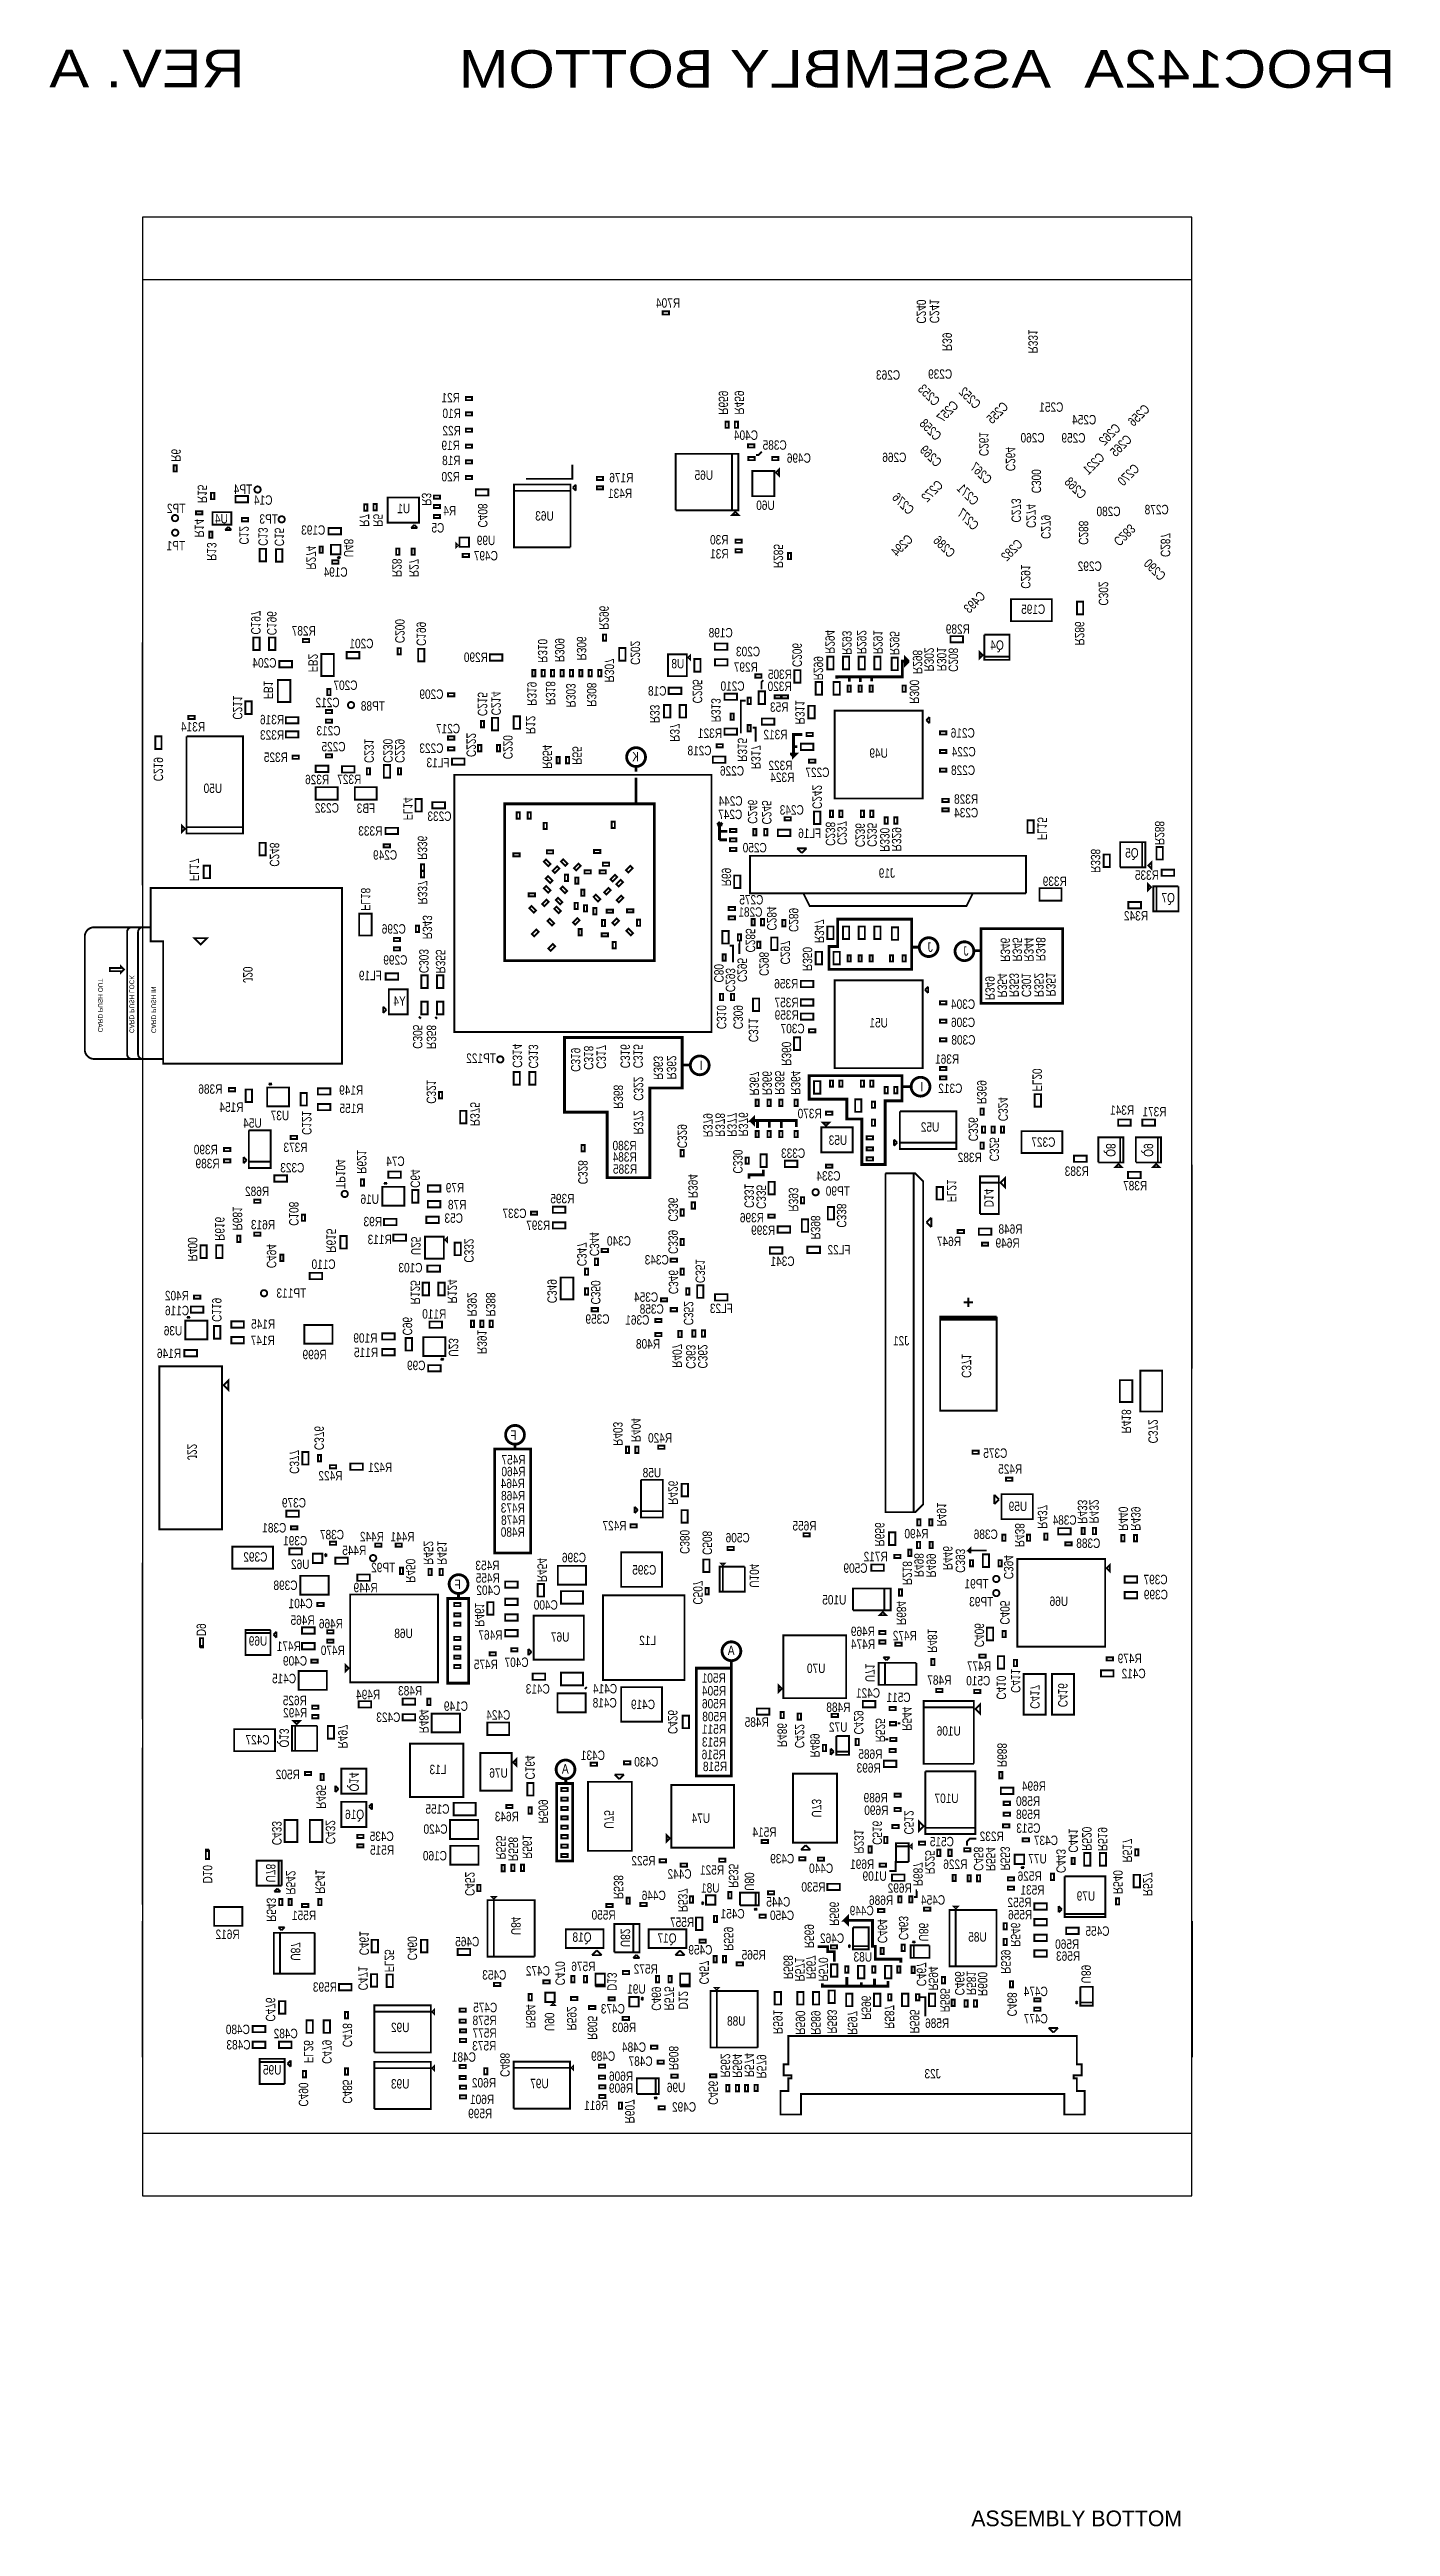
# Model space of a CAD drawing. Extents: x -446 to 3829, y -1404 to 6494.
import ezdxf
from ezdxf.enums import TextEntityAlignment as Align

# ---------------------------------------------------------------- set-up
doc = ezdxf.new("R2010")
doc.units = 0
for name, color, linetype in [('BG_OUTLINE', 95, 'CONTINUOUS'), ('PG_ASSEMBLY_BOTTOM', 52, 'CONTINUOUS'), ('RD_ASSEMBLY_BOTTOM', 52, 'CONTINUOUS')]:
    doc.layers.add(name, color=color, linetype=linetype)

msp = doc.modelspace()

# ---------------------------------------------------------------- texts
at = {"layer": 'PG_ASSEMBLY_BOTTOM', "text_generation_flag": 2}
for s, height, width, p in [('REV. A', 120, 1.183333, (176, 6374)), ('PROC142A  ASSEMBLY BOTTOM', 120, 1.183333, (3845, 6372)), ('K', 30, 0.8, (1433, 4224)), ('J', 30, 0.8, (2370, 3617)), ('J', 30, 0.8, (2484, 3605)), ('I', 30, 0.8, (1636, 3240)), ('I', 30, 0.8, (2340, 3172)), ('F', 30, 0.8, (1043, 2061)), ('F', 30, 0.8, (865, 1585)), ('A', 30, 0.8, (1738, 1375)), ('A', 30, 0.8, (1209, 997))]:
    msp.add_text(s, height=height, dxfattribs=dict(at, width=width)).set_placement(p)
for s, p in [('CARD PUSH OUT', (-291.37, 3360.42)), ('CARD PUSH LOCK', (-191.37, 3357.92)), ('CARD PUSH IN', (-121.37, 3357.92))]:
    msp.add_text(s, height=15, rotation=270, dxfattribs=at).set_placement(p)
at = {"layer": 'PG_ASSEMBLY_BOTTOM', "width": 1.01}
msp.add_text('ASSEMBLY BOTTOM', height=50, dxfattribs=at).set_placement((2493, -1403))
at = {"layer": 'RD_ASSEMBLY_BOTTOM', "text_generation_flag": 2, "width": 0.8}
for s, p in [('R704', (1526, 5671)), ('C263', (2227.55, 5441.4)), ('C239', (2393.55, 5444.4)), ('R21', (833, 5369)), ('R10', (836, 5319)), ('R22', (836, 5264)), ('C251', (2748.1, 5338.95)), ('C254', (2852.88, 5298.76)), ('R19', (833, 5217)), ('C404', (1774.47, 5249.44)), ('C385', (1866, 5218)), ('C260', (2688.35, 5241.2)), ('C259', (2818.65, 5240.8)), ('R20', (833, 5117)), ('R18', (835, 5169)), ('R176', (1377, 5114)), ('U65', (1640, 5122)), ('C496', (1943.15, 5176.48)), ('C266', (2247.55, 5178.7)), ('R431', (1373, 5064)), ('U4', (102, 4983)), ('C5', (792, 4954)), ('R4', (830, 5009)), ('U63', (1132, 4992)), ('C280', (2930.56, 5006.38)), ('C278', (3084.04, 5012.21)), ('R30', (1689.34, 4915.91)), ('R31', (1689.69, 4871.18)), ('C194', (466, 4813)), ('C497', (945, 4865)), ('C292', (2870.57, 4831.73)), ('R287', (364.45, 4625.6)), ('R297', (1774, 4510)), ('C212', (440.33, 4397.13)), ('C207', (497.38, 4452.07)), ('C209', (771.43, 4423.61)), ('R320', (1881.77, 4448.76)), ('R314', (11.45, 4319.6)), ('C217', (824.43, 4313.82)), ('R53', (1880.67, 4382.39)), ('C213', (443.33, 4307.13)), ('C225', (459.33, 4256.24)), ('C223', (771.43, 4251.45)), ('C218', (1626.35, 4243.79)), ('U49', (2197.5, 4235.95)), ('C216', (2465.68, 4300.15)), ('C224', (2468.68, 4240.21)), ('R325', (275.45, 4222.6)), ('R322', (1884.53, 4196.42)), ('C227', (2002.26, 4174.42)), ('C228', (2466.68, 4181.26)), ('U50', (74.51, 4123.53)), ('C244', (1725.35, 4083.2)), ('R328', (2476.39, 4089.18)), ('C247', (1724.35, 4040.2)), ('C243', (1920.43, 4054.6)), ('C234', (2476.61, 4045.82)), ('C250', (1802.35, 3934.2)), ('C249', (623.7, 3910.93)), ('C275', (1791.53, 3768.06)), ('C281', (1788.53, 3729.06)), ('C296', (651.48, 3675.14)), ('C299', (656.48, 3576.14)), ('U51', (2197.5, 3375.95)), ('C304', (2466.68, 3435.15)), ('C306', (2466.68, 3377.21)), ('C307', (1923.26, 3357.42)), ('C308', (2467.68, 3321.26)), ('R361', (2415.89, 3260.18)), ('R386', (66.64, 3164.54)), ('C312', (2426.11, 3166.82)), ('U54', (200.8, 3056.24)), ('R370', (1977.55, 3086.53)), ('R390', (52.05, 2971.64)), ('R373', (338.13, 2978.7)), ('R380', (1387.36, 2984.38)), ('R389', (57.71, 2927.12)), ('R384', (1387.64, 2948.07)), ('R385', (1388.64, 2909.43)), ('R382', (2488.06, 2946.65)), ('R682', (215.62, 2838.4)), ('C334', (2037.45, 2887.63)), ('C337', (1036.35, 2768.2)), ('R396', (1793.42, 2754.5)), ('R613', (234.38, 2732.1)), ('R647', (2421.66, 2678.82)), ('R649', (2608.72, 2673.82)), ('R402', (-40, 2506)), ('C361', (1428.08, 2428.4)), ('R408', (1462, 2352)), ('R699', (399, 2318)), ('R420', (1500.55, 2052.4)), ('R460', (1033.06, 1944.98)), ('R457', (1033.06, 1982.48)), ('C375', (2569.45, 2003.6)), ('R425', (2617, 1953)), ('R422', (449.44, 1931.6)), ('R464', (1031.06, 1906.98)), ('R468', (1031.94, 1868.02)), ('U58', (1474.54, 1941.48)), ('R473', (1030.94, 1829.02)), ('R478', (1031.94, 1790.02)), ('C381', (270.45, 1765.6)), ('C387', (454.41, 1743.83)), ('R442', (581.75, 1737.6)), ('R441', (679.25, 1737.4)), ('R480', (1030.94, 1752.02)), ('R427', (1355.2, 1772.63)), ('C506', (1748, 1734)), ('R655', (1961, 1772)), ('R490', (2318, 1747)), ('C386', (2539, 1745)), ('C388', (2866.06, 1716.4)), ('U62', (353.35, 1649.37)), ('R712', (2188, 1674)), ('C401', (354.55, 1524.26)), ('U105', (2056, 1536)), ('U69', (218.48, 1404.82)), ('R466', (451.06, 1460)), ('R474', (2147.68, 1394.6)), ('R469', (2147.32, 1435.4)), ('R472', (2281, 1422)), ('C409', (336.55, 1341.26)), ('R470', (457.06, 1375)), ('R475', (945, 1330)), ('C407', (1043.05, 1336.9)), ('U70', (1998.24, 1317.54)), ('R477', (2517.55, 1324.4)), ('R479', (2998, 1349)), ('R501', (1671.55, 1286.72)), ('R504', (1672.55, 1245.72)), ('R487', (2391, 1280)), ('C510', (2515, 1278)), ('R625', (336, 1215)), ('R492', (337, 1176)), ('R506', (1672.55, 1204.72)), ('R508', (1673.55, 1163.72)), ('R488', (2068.99, 1193.46)), ('C511', (2261, 1225)), ('R513', (1672.55, 1082.72)), ('R511', (1672.55, 1123.72)), ('U106', (2421, 1118)), ('C431', (1286.53, 1040.4)), ('C430', (1456.55, 1019.4)), ('R516', (1671.55, 1042.72)), ('R518', (1675.55, 1004.72)), ('R685', (2171, 1044)), ('R502', (313.44, 979.1)), ('R643', (1012, 845)), ('U74', (1630.45, 839.6)), ('R689', (2188, 905)), ('R690', (2190, 865)), ('U107', (2414, 903)), ('R580', (2674, 894.02)), ('R598', (2674, 852.02)), ('C435', (613, 782)), ('R514', (1833.55, 795.4)), ('C515', (2399, 765)), ('R232', (2558, 782)), ('C513', (2675, 808)), ('C437', (2731, 769)), ('R515', (614, 738)), ('R522', (1447.55, 703.93)), ('C439', (1890, 710.6)), ('R691', (2145, 693)), ('R226', (2442, 693)), ('C442', (1562.68, 662.02)), ('R521', (1666.22, 674.6)), ('C440', (2014, 680)), ('R526', (2679, 655)), ('R531', (2688, 611)), ('R551', (365.26, 529.73)), ('R550', (1320.45, 531.34)), ('C446', (1480.51, 593.63)), ('C451', (1732, 535)), ('C445', (1877.46, 572.91)), ('C450', (1889.46, 529.9)), ('C449', (2143.55, 545.15)), ('R686', (2205.2, 578.2)), ('C454', (2371, 579)), ('U79', (2858.45, 591.6)), ('R612', (121.55, 469.4)), ('C462', (2049.02, 457.05)), ('R576', (1256, 367)), ('C459', (1629, 420)), ('R565', (1799, 404)), ('C453', (972, 340)), ('C472', (1111, 353)), ('R572', (1454.82, 359.11)), ('C474', (2698.46, 287.43)), ('C475', (943, 236)), ('C473', (1350, 232)), ('R578', (941, 195)), ('R577', (941, 155)), ('R603', (1385.8, 172.6)), ('R586', (2384, 186)), ('C477', (2698.46, 200.43)), ('C481', (875, 78)), ('R573', (940, 114)), ('C489', (1319, 81)), ('C484', (1417.43, 109.62)), ('C487', (1438.53, 64.93)), ('U95', (263.69, 37.21)), ('R602', (939, -4)), ('R606', (1376, 17)), ('R609', (1376, -21)), ('J23', (2369.55, 25)), ('R599', (927, -102)), ('R601', (933, -57)), ('R611', (1297, -76)), ('C492', (1577, -81))]:
    msp.add_text(s, height=30, dxfattribs=at).set_placement(p, align=Align.CENTER)
for s, rotation, p in [('C240', 270, (2318.55, 5658.43)), ('C241', 270, (2360.55, 5659.44)), ('R39', 270, (2401, 5562)), ('R331', 270, (2674.89, 5563.14)), ('R659', 270, (1687.36, 5367.86)), ('R459', 270, (1738.27, 5368.31)), ('C253', 315, (2347.58, 5381.73)), ('C257', 45, (2427.6, 5329.39)), ('C252', 315, (2477.88, 5372.63)), ('C258', 315, (2352.38, 5271.53)), ('C255', 45, (2586.6, 5325.39)), ('C262', 45, (2944.6, 5256.39)), ('C256', 45, (3037.6, 5317.39)), ('R6', 270, (-58, 5200)), ('C269', 315, (2353.48, 5187.33)), ('C261', 270, (2518, 5236)), ('C264', 270, (2602.99, 5188.15)), ('C265', 45, (2980.6, 5220.39)), ('C267', 315, (2513.58, 5132.73)), ('C300', 270, (2685.29, 5117.47)), ('C221', 45, (2893.6, 5163.39)), ('C270', 45, (3004.6, 5127.39)), ('R15', 270, (26, 5077)), ('R3', 270, (741, 5060)), ('C276', 315, (2265.28, 5035.53)), ('C272', 45, (2378.6, 5075.39)), ('C271', 315, (2471.58, 5064.73)), ('C273', 270, (2621.12, 5024.41)), ('C268', 315, (2814.78, 5085.39)), ('R14', 270, (16, 4968)), ('R7', 270, (543, 4993)), ('R5', 270, (586, 4993)), ('C277', 315, (2471.58, 4985.73)), ('C274', 270, (2668.65, 5006.8)), ('C279', 270, (2715.65, 4971.8)), ('C288', 270, (2835.8, 4953.25)), ('C283', 225, (2971.03, 4956.35)), ('R13', 270, (56, 4893)), ('C12', 270, (159, 4945)), ('R274', 270, (373, 4874)), ('U48', 270, (492.52, 4904.6)), ('R285', 270, (1862.77, 4878.74)), ('C294', 45, (2282.6, 4902.39)), ('C286', 315, (2396.28, 4898.38)), ('C282', 45, (2632.6, 4887.39)), ('C287', 270, (3097.06, 4914.2)), ('R28', 270, (646.7, 4841.64)), ('R27', 270, (701, 4841)), ('C291', 270, (2651.35, 4813.2)), ('C290', 315, (3067.53, 4824.78)), ('C493', 45, (2513.6, 4721.39)), ('C302', 270, (2899.35, 4759.39)), ('C200', 270, (655.92, 4639.7)), ('R296', 270, (1307, 4682)), ('R310', 270, (1111.11, 4576.48)), ('R309', 270, (1165.6, 4578.89)), ('R306', 270, (1235.3, 4584.31)), ('R302', 270, (2343.47, 4548.94)), ('R301', 270, (2383.47, 4549.94)), ('C208', 270, (2420.53, 4548.06)), ('R307', 270, (1323.87, 4514.38)), ('C215', 270, (919.31, 4407.01)), ('R319', 270, (1076.97, 4439.85)), ('R318', 270, (1136.41, 4441.73)), ('R303', 270, (1201.09, 4434.67)), ('R308', 270, (1267.45, 4436.97)), ('R313', 270, (1663.75, 4387.3)), ('R300', 270, (2296.55, 4446.06)), ('C231', 270, (557.65, 4257.52)), ('C229', 270, (655.71, 4257.52)), ('C222', 270, (883.25, 4276.44)), ('C220', 270, (1000.25, 4269.44)), ('R654', 270, (1126, 4239)), ('R55', 270, (1221, 4243)), ('R315', 270, (1748, 4261)), ('R317', 270, (1791, 4238)), ('C246', 270, (1780.55, 4063.64)), ('C245', 270, (1825.55, 4061.64)), ('C238', 270, (2028.77, 3993.16)), ('C237', 270, (2065.77, 3996.16)), ('R336', 270, (727.87, 3948.69)), ('C236', 270, (2123.44, 3989.16)), ('C235', 270, (2161.44, 3990.16)), ('R330', 270, (2202.13, 3974.16)), ('R329', 270, (2239.87, 3975.84)), ('R337', 270, (728.13, 3806.27)), ('R343', 270, (743.55, 3695.4)), ('C284', 270, (1841.73, 3723.43)), ('C289', 270, (1911.45, 3718.6)), ('C285', 270, (1773.73, 3653.43)), ('C80', 270, (1673.08, 3548.68)), ('C295', 270, (1747.31, 3559.03)), ('C298', 270, (1817.05, 3578.42)), ('R354', 270, (2576.47, 3509.94)), ('R353', 270, (2614.47, 3510.94)), ('C301', 270, (2653.53, 3511.06)), ('R352', 270, (2693.55, 3511.06)), ('R351', 270, (2731.55, 3513.06)), ('C310', 270, (1681.51, 3408.78)), ('C309', 270, (1734.51, 3408.78)), ('C317', 270, (1297.77, 3282.16)), ('C316', 270, (1374.44, 3284.16)), ('C315', 270, (1415.44, 3284.16)), ('C318', 270, (1257.77, 3279.16)), ('R363', 270, (1479.87, 3246.84)), ('R362', 270, (1522.13, 3248.16)), ('C321', 270, (756.15, 3171.02)), ('C322', 270, (1416.72, 3180.59)), ('R367', 270, (1785.95, 3197.58)), ('R366', 270, (1826.95, 3198.58)), ('R365', 270, (1866.95, 3199.58)), ('R364', 270, (1917.95, 3199.58)), ('R369', 270, (2511.35, 3169.4)), ('R372', 270, (1416.72, 3073.29)), ('R379', 270, (1638.05, 3064.02)), ('R378', 270, (1677.05, 3065.02)), ('R377', 270, (1715.05, 3066.02)), ('R376', 270, (1751.05, 3067.02)), ('C326', 270, (2484.28, 3051.25)), ('C324', 270, (2579.28, 3115.25)), ('C325', 270, (2551.28, 2987.25)), ('R621', 270, (534.25, 2947.68)), ('C330', 270, (1733.55, 2948.3)), ('R394', 270, (1590.45, 2869.92)), ('R393', 270, (1911.03, 2827.11)), ('R681', 270, (138.1, 2767.1)), ('C108', 270, (317.7, 2781.84)), ('C494', 270, (246.59, 2646.79)), ('R392', 270, (885.98, 2492.96)), ('R388', 270, (945.42, 2492.76)), ('R391', 270, (917.98, 2372.96)), ('R407', 270, (1540, 2329)), ('C363', 270, (1583.58, 2325.9)), ('C362', 270, (1621.58, 2326.9)), ('C376', 270, (398.47, 2066.6)), ('R403', 270, (1351, 2080)), ('R404', 270, (1409, 2092)), ('R491', 270, (2383, 1823)), ('R437', 270, (2705.01, 1815.6)), ('R433', 270, (2832.45, 1831.6)), ('R432', 270, (2869.45, 1832.6)), ('R440', 270, (2962.45, 1809.6)), ('R439', 270, (3002.45, 1809.6)), ('R438', 270, (2632.47, 1756.9)), ('R450', 270, (690.01, 1643.43)), ('R452', 270, (747.02, 1700.43)), ('R451', 270, (790.02, 1700.43)), ('U104', 270, (1786, 1628)), ('R218', 270, (2274, 1636)), ('R498', 270, (2311.03, 1661.35)), ('R499', 270, (2350.03, 1660.35)), ('R446', 270, (2403, 1684)), ('C394', 270, (2597, 1655)), ('C507', 270, (1606, 1574)), ('R684', 270, (2255, 1509)), ('C405', 270, (2585, 1510)), ('R481', 270, (2354, 1420)), ('U71', 270, (2155.26, 1318.06)), ('C411', 270, (2619.45, 1292.6)), ('R484', 270, (732.45, 1163.6)), ('C429', 270, (2119, 1160)), ('R544', 270, (2273, 1172)), ('R486', 270, (1874.82, 1119.56)), ('C422', 270, (1930.55, 1116.44)), ('R489', 270, (1979.44, 1086.35)), ('R525', 270, (2188, 1135)), ('R688', 270, (2576, 1056)), ('R495', 270, (405, 923)), ('R509', 270, (1113, 876)), ('U75', 270, (1322.45, 850.6)), ('U73', 270, (1984.55, 886.4)), ('C512', 270, (2279, 841)), ('R555', 270, (978, 761)), ('R558', 270, (1017.18, 756.5)), ('R561', 270, (1062, 763)), ('R231', 270, (2120, 779.91)), ('C516', 270, (2178, 808)), ('C441', 270, (2803, 783)), ('R687', 270, (2308, 676)), ('R225', 270, (2346, 714)), ('C458', 270, (2501, 725)), ('R554', 270, (2540, 724)), ('R553', 270, (2586, 726)), ('C443', 270, (2764, 718)), ('R517', 270, (2975.49, 751.62)), ('U78', 270, (244.1, 679.5)), ('R542', 270, (308.02, 649.29)), ('R541', 270, (401.78, 652.29)), ('C452', 270, (879, 645)), ('R538', 270, (1353, 635)), ('R535', 270, (1719.75, 670.94)), ('R540', 270, (2945.45, 650.6)), ('R543', 270, (246.02, 562.29)), ('R537', 270, (1558.25, 593.16)), ('R566', 270, (2041.14, 549.75)), ('U82', 270, (1375, 473.08)), ('R559', 270, (1704, 470)), ('C464', 270, (2194.65, 494.4)), ('C463', 270, (2262.05, 504.38)), ('R546', 270, (2619, 483)), ('U87', 270, (323.18, 429.88)), ('C470', 270, (1167, 360)), ('C457', 270, (1626, 363)), ('R568', 270, (1894.14, 379.75)), ('R567', 270, (1967.14, 379.75)), ('R539', 270, (2588, 397)), ('C469', 270, (1473.55, 279.11)), ('R575', 270, (1514.55, 280.11)), ('C467', 270, (2319, 357)), ('C466', 270, (2441, 328)), ('R581', 270, (2478, 329)), ('R600', 270, (2514, 326)), ('U89', 270, (2844.02, 357.46)), ('R584', 270, (1073, 223)), ('R592', 270, (1204, 216)), ('R587', 270, (2217, 221)), ('R585', 270, (2394, 274)), ('C468', 270, (2608, 261)), ('C478', 270, (488.55, 162.7)), ('R605', 270, (1270, 186)), ('C488', 270, (991, 68)), ('R608', 270, (1529, 90)), ('R562', 270, (1694, 66)), ('R564', 270, (1732, 65)), ('R574', 270, (1770, 67)), ('R579', 270, (1809, 63)), ('C490', 270, (348.55, -26.6)), ('C485', 270, (488.55, -17.3)), ('C456', 270, (1655, -21)), ('R607', 270, (1389, -80))]:
    msp.add_text(s, height=30, rotation=rotation, dxfattribs=at).set_placement(p, align=Align.CENTER)
for s, p in [('TP4', (200.01, 5077.19)), ('C14', (264.73, 5042.46)), ('U60', (1866, 5026)), ('TP2', (-13, 5016)), ('TP3', (282.01, 4982.19)), ('C193', (433, 4947)), ('U1', (703.79, 5015.7)), ('TP1', (-14, 4897)), ('U99', (975, 4914)), ('R289', (2488.39, 4631.34)), ('C195', (2728.62, 4694.4)), ('C201', (586.66, 4585.1)), ('C198', (1732.25, 4619.58)), ('C203', (1819.41, 4559.63)), ('Q4', (2596.49, 4580.01)), ('C204', (277.45, 4523.6)), ('R290', (951.6, 4541.43)), ('U8', (1577.66, 4520.88)), ('R305', (1921, 4487)), ('C18', (1521, 4434)), ('C210', (1770.06, 4449.5)), ('R316', (301.74, 4342.6)), ('TP88', (623.07, 4386.11)), ('R323', (301.74, 4293.6)), ('R321', (1698.07, 4299.13)), ('R312', (1906.89, 4295)), ('FL13', (829.02, 4205.52)), ('C226', (1768.35, 4179.2)), ('R324', (1928.74, 4158.58)), ('R326', (445.45, 4151.6)), ('R327', (547.83, 4152.15)), ('C232', (476.55, 4061.02)), ('FB3', (592.15, 4060.02)), ('C233', (835.55, 4034.4)), ('R333', (615.07, 3987.48)), ('FL16', (2014.12, 3980.32)), ('J19', (2249.55, 3853.24)), ('Q5', (3026.4, 3917.55)), ('R335', (3091.3, 3846.69)), ('R339', (2797.45, 3827.03)), ('Q7', (3141.92, 3774.6)), ('R342', (3056.33, 3716.96)), ('FL19', (613.45, 3526.6)), ('Y4', (689.6, 3445.55)), ('R356', (1941.26, 3500.42)), ('R357', (1942.26, 3440.42)), ('R359', (1942.74, 3400.58)), ('TP122', (977, 3263)), ('R149', (554, 3161.2)), ('R154', (172.3, 3106.8)), ('U37', (318, 3080.2)), ('R155', (555, 3103.2)), ('R341', (3012.09, 3097.35)), ('R371', (3115.4, 3092.45)), ('U53', (2097.15, 3001.53)), ('U52', (2390.82, 3043.53)), ('C327', (2761.05, 2995.33)), ('C323', (366.27, 2913.77)), ('C74', (686.18, 2934.43)), ('C333', (1963.15, 2960.03)), ('R383', (2867.58, 2902.68)), ('U16', (604.18, 2813.49)), ('R79', (876, 2850)), ('R395', (1227.35, 2815.24)), ('TP90', (2105.55, 2839.4)), ('R387', (3053.69, 2856.53)), ('R93', (613.93, 2741.89)), ('C53', (872, 2753)), ('R78', (883, 2796)), ('R113', (645, 2685)), ('R397', (1150.35, 2730.24)), ('C340', (1407.8, 2680.35)), ('R399', (1867.62, 2714.37)), ('R648', (2656.28, 2718.18)), ('C110', (466, 2606)), ('C103', (743, 2595)), ('C343', (1528.35, 2620.2)), ('C341', (1929.51, 2615.53)), ('FL22', (2107.67, 2652.29)), ('TP113', (372, 2514)), ('C354', (1494.35, 2501.2)), ('C116', (-1.23, 2458.29)), ('R110', (818.85, 2447.62)), ('C359', (1339.35, 2431.2)), ('C358', (1512.35, 2463.2)), ('FL23', (1732.62, 2465.32)), ('U36', (-23, 2394)), ('R147', (272.05, 2363.33)), ('R145', (273.05, 2415.33)), ('R109', (599.23, 2370.76)), ('J21', (2295, 2362)), ('R146', (-27, 2322)), ('R115', (601.23, 2324.76)), ('C99', (752.54, 2283.34)), ('R421', (646.56, 1958.4)), ('C379', (371.55, 1845.4)), ('U59', (2670.95, 1834.1)), ('C384', (2828.79, 1790.4)), ('C391', (375.37, 1724.39)), ('C392', (248.45, 1672.6)), ('R445', (563.78, 1693.63)), ('TP92', (656, 1639)), ('R453', (988.45, 1645.6)), ('C396', (1264.45, 1670.6)), ('C395', (1488.55, 1631.4)), ('C509', (2162, 1637)), ('C398', (344.5, 1582.26)), ('R449', (600, 1575)), ('R455', (989.45, 1605.6)), ('C402', (991.45, 1566.6)), ('TP91', (2548, 1587)), ('C397', (3118.85, 1600.62)), ('C399', (3119.85, 1552.62)), ('R465', (399.06, 1471.17)), ('C400', (1174.45, 1519.6)), ('TP93', (2563, 1530)), ('U66', (2801.55, 1531.4)), ('U68', (712, 1429)), ('R467', (998, 1424)), ('U67', (1211.45, 1417.6)), ('L12', (1487.75, 1406.6)), ('R471', (355.06, 1388.17)), ('C415', (340, 1285)), ('R494', (608, 1234)), ('R483', (742, 1246)), ('C413', (1148.97, 1251.9)), ('C414', (1363.45, 1252.6)), ('C421', (2202, 1239)), ('C412', (3049, 1301)), ('C423', (672.45, 1161.6)), ('C149', (888, 1197)), ('C424', (1023, 1169)), ('C418', (1362.45, 1207.6)), ('C419', (1484.55, 1202.4)), ('C427', (255.45, 1089.6)), ('R485', (1847, 1146)), ('U72', (2098, 1130)), ('R693', (2204, 1000)), ('L13', (819, 995)), ('U76', (1015, 984)), ('R694', (2731, 942)), ('Q16', (556.87, 851.97)), ('C155', (829, 869)), ('C420', (823, 805)), ('C160', (821, 720)), ('U77', (2733.52, 710.36)), ('U81', (1690.17, 617.41)), ('R530', (2027.84, 620.4)), ('U109', (2222.98, 655)), ('R692', (2303, 617)), ('R552', (2685, 571)), ('R556', (2687, 532)), ('C465', (924.06, 446.11)), ('Q18', (1281.95, 460.4)), ('Q17', (1552.95, 457.4)), ('R557', (1609, 508)), ('U85', (2542, 461)), ('C455', (2933.45, 479.6)), ('U83', (2176.4, 397.33)), ('R560', (2837, 438)), ('R563', (2840, 400)), ('R593', (470.32, 301.37)), ('U91', (1454.57, 295.21)), ('C480', (192.68, 166.18)), ('C482', (345.25, 153.18)), ('U92', (701.43, 172.6)), ('U88', (1773, 193)), ('C483', (194.68, 117.18)), ('U93', (701.43, -7.4)), ('U97', (1145.43, -6.4)), ('U96', (1581, -19))]:
    msp.add_text(s, height=30, dxfattribs=at).set_placement(p)
for s, p in [('C408', (920, 4970)), ('C13', (219.6, 4911.45)), ('C15', (271.6, 4910.45)), ('C197', (196.45, 4628.6)), ('C196', (247.55, 4626.4)), ('C199', (723.98, 4592.48)), ('R286', (2823.41, 4593.7)), ('C202', (1406.64, 4531.93)), ('C206', (1922.6, 4524.95)), ('R294', (2027.53, 4566.87)), ('R293', (2081.47, 4564.13)), ('R292', (2128.47, 4566.13)), ('R291', (2180.53, 4565.87)), ('R295', (2233.19, 4562.89)), ('FB2', (379.17, 4508.4)), ('R299', (1990.47, 4482.83)), ('R298', (2306.47, 4502.83)), ('C211', (138.31, 4357.41)), ('FB1', (236.78, 4422.45)), ('C214', (962.69, 4370.99)), ('C205', (1604.74, 4409.13)), ('R12', (1073, 4311)), ('R33', (1468.85, 4346.03)), ('R37', (1532.53, 4286.53)), ('R311', (1931.55, 4342.4)), ('C230', (617.71, 4219.52)), ('C219', (-114.21, 4160.92)), ('FL14', (681.55, 4036.4)), ('C242', (1986.45, 4072.43)), ('FL15', (2703.96, 3973.33)), ('R288', (3078.45, 3957.6)), ('C248', (256.19, 3888.46)), ('FL17', (0.47, 3842.83)), ('R69', (1697, 3826)), ('R338', (2874.29, 3868.5)), ('FL18', (546.8, 3748)), ('R347', (1993.53, 3644.87)), ('C297', (1884.77, 3576.69)), ('R346', (2586.47, 3585.13)), ('R345', (2624.47, 3586.13)), ('R344', (2661.53, 3585.87)), ('R348', (2699.39, 3586.89)), ('J20', (171.13, 3518.42)), ('C303', (732.45, 3549.1)), ('R355', (785.55, 3547.9)), ('C293', (1709.95, 3488.57)), ('R350', (1955.47, 3555.83)), ('R349', (2537.47, 3462.83)), ('C311', (1783.41, 3328.92)), ('C305', (712.55, 3307.9)), ('R358', (756.45, 3307.1)), ('C314', (1030.6, 3247.2)), ('C313', (1081.6, 3245.2)), ('R360', (1888.65, 3253.7)), ('C319', (1216.45, 3234.43)), ('FL20', (2688, 3172)), ('R368', (1352.43, 3116.18)), ('C121', (359, 3033.2)), ('R375', (895.25, 3061.18)), ('C329', (1556.2, 2990.65)), ('Q8', (2922.69, 2963.49)), ('Q9', (3042.69, 2963.49)), ('TP104', (467, 2861)), ('C64', (704.9, 2864.53)), ('C328', (1239.53, 2875.76)), ('C331', (1769.65, 2800.27)), ('C335', (1807.93, 2797.22)), ('FL21', (2415.47, 2818.33)), ('D14', (2533.99, 2802.4)), ('R616', (81.81, 2695.23)), ('C336', (1527.2, 2756.65)), ('R398', (1981.45, 2699.6)), ('C338', (2064.33, 2737.71)), ('R400', (-5.01, 2630.04)), ('R615', (436.75, 2657.79)), ('U25', (707, 2650)), ('C332', (876, 2626)), ('C347', (1236.2, 2614.65)), ('C344', (1276.2, 2646.65)), ('C339', (1527.2, 2653.65)), ('C351', (1613.65, 2560.8)), ('R125', (705, 2493)), ('R124', (823, 2496)), ('C349', (1141.2, 2496.65)), ('C350', (1280.2, 2492.65)), ('C346', (1528.2, 2525.65)), ('C119', (72, 2437)), ('C96', (680.01, 2393.92)), ('C352', (1576.35, 2426.2)), ('U23', (826.89, 2326.24)), ('C371', (2462.5, 2258.36)), ('R418', (2972.45, 2081.6)), ('C372', (3057.45, 2049.6)), ('J22', (-6.55, 1996.6)), ('C377', (319.53, 1952.4)), ('R426', (1527.28, 1853.9)), ('C380', (1564.23, 1697.17)), ('C508', (1636, 1694)), ('R656', (2186, 1721)), ('R454', (1109.55, 1607.4)), ('C393', (2443, 1637)), ('R461', (910, 1465)), ('D9', (22.6, 1434.8)), ('C406', (2503.55, 1399.8)), ('C410', (2573.45, 1232.6)), ('C417', (2680.82, 1203.5)), ('C416', (2769.82, 1208.5)), ('C426', (1526, 1123)), ('Q13', (287, 1080)), ('R497', (474, 1077)), ('C164', (1071, 978)), ('Q14', (510.03, 939.87)), ('C433', (263.59, 768.62)), ('C432', (434.59, 771.62)), ('R520', (2846.36, 750.6)), ('R519', (2896.64, 749.4)), ('D10', (42.7, 646.25)), ('U80', (1770.46, 622.92)), ('R527', (3040.51, 606.11)), ('C461', (542.09, 417.4)), ('C460', (695.61, 401.4)), ('U84', (1026, 482)), ('R569', (1961.14, 440.02)), ('U86', (2326, 462)), ('FL25', (622.47, 363.18)), ('R571', (1931.14, 334.02)), ('R570', (2006.14, 334.02)), ('C471', (538.53, 305.64)), ('D13', (1332.55, 303.74)), ('R594', (2357, 305)), ('C476', (243.43, 206.15)), ('D12', (1559.55, 244.74)), ('R591', (1861.14, 166.37)), ('R590', (1933.14, 164.37)), ('R589', (1982.14, 164.37)), ('R583', (2034.14, 167.6)), ('R597', (2099.14, 163.6)), ('R596', (2143, 212)), ('R595', (2297, 168)), ('U90', (1133, 176)), ('FL26', (364.86, 73.73)), ('C479', (423.14, 71.27))]:
    msp.add_text(s, height=30, rotation=270, dxfattribs=at).set_placement(p)

# ---------------------------------------------------------------- linework, layer by layer
at = {"layer": 'BG_OUTLINE'}
for points in [[(3196.46, 5759.32), (3196.46, 5959.32), (-149.99, 5959.32), (-149.99, 5759.32)], [(-149.99, -150), (-149.99, -350), (3196.46, -350), (3196.46, -150)]]:
    msp.add_lwpolyline(points, dxfattribs=at)
msp.add_lwpolyline([(-149.99, -150), (3196.46, -150), (3196.46, 5759.32), (-149.99, 5759.32)], close=True, dxfattribs=at)
at = {"layer": 'BG_OUTLINE', "const_width": 6}
for points in [[(-149.99, 4603.9), (-149.99, 3828.9)], [(3196, 2288.01), (3196, 2938.01)], [(-149.99, 1669.61), (-149.99, 1169.61)], [(-149.99, 1079.06), (-149.99, 579.06)], [(-149.99, 527.12), (-149.99, 92.12)], [(3196.46, 92.12), (3196.46, 527.12)]]:
    msp.add_lwpolyline(points, dxfattribs=at)
at = {"layer": 'PG_ASSEMBLY_BOTTOM'}
for points, const_width in [([(1529, 5649), (1509, 5649), (1509, 5659), (1529, 5659), (1529, 5649)], 6), ([(881, 5386), (901, 5386), (901, 5376), (881, 5376), (881, 5386)], 6), ([(881, 5337), (901, 5337), (901, 5327), (881, 5327), (881, 5337)], 6), ([(1718.98, 5307.71), (1718.98, 5287.71), (1708.98, 5287.71), (1708.98, 5307.71), (1718.98, 5307.71)], 6), ([(1738.98, 5287.71), (1738.98, 5307.71), (1748.98, 5307.71), (1748.98, 5287.71), (1738.98, 5287.71)], 6), ([(881, 5285), (901, 5285), (901, 5275), (881, 5275), (881, 5285)], 6), ([(881, 5234), (901, 5234), (901, 5224), (881, 5224), (881, 5234)], 6), ([(1801.02, 5225.24), (1781.02, 5225.24), (1781.02, 5235.24), (1801.02, 5235.24), (1801.02, 5225.24)], 6), ([(1806, 5201), (1814, 5201), (1825, 5212)], 6), ([(-50.59, 5148.55), (-50.59, 5168.55), (-40.59, 5168.55), (-40.59, 5148.55), (-50.59, 5148.55)], 6), ([(881, 5184), (901, 5184), (901, 5174), (881, 5174), (881, 5184)], 6), ([(881, 5134), (901, 5134), (901, 5124), (881, 5124), (881, 5134)], 6), ([(1073, 5125), (1221, 5125), (1221, 5170)], 6), ([(1298.79, 5131.52), (1318.79, 5131.52), (1318.79, 5121.52), (1298.79, 5121.52), (1298.79, 5131.52)], 6), ([(1550, 5025), (1550, 5205), (1750, 5205), (1750, 5025), (1730, 5025), (1730, 5205)], 6), ([(1730, 5205), (1730, 5025), (1550, 5025)], 6), ([(1802.2, 5184.55), (1782.2, 5184.55), (1782.2, 5194.55), (1802.2, 5194.55), (1802.2, 5184.55)], 6), ([(1865, 5070), (1795, 5070), (1795, 5150), (1865, 5150), (1865, 5070)], 6), ([(1857.8, 5194.55), (1877.8, 5194.55), (1877.8, 5184.55), (1857.8, 5184.55), (1857.8, 5194.55)], 6), ([(1880, 5155), (1880, 5135), (1870, 5145), (1880, 5155)], 6), ([(78.92, 5080.46), (78.92, 5060.46), (68.92, 5060.46), (68.92, 5080.46), (78.92, 5080.46)], 6), ([(146.83, 5070.41), (186.83, 5070.41), (186.83, 5050.41), (146.83, 5050.41), (146.83, 5070.41)], 6), ([(731.79, 4985.7), (631.79, 4985.7), (631.79, 5065.7), (731.79, 5065.7), (731.79, 4985.7)], 6), ([(799, 5062), (779, 5062), (779, 5072), (799, 5072), (799, 5062)], 6), ([(913, 5092), (953, 5092), (953, 5072), (913, 5072), (913, 5092)], 6), ([(1214.9, 4906.95), (1034.9, 4906.95), (1034.9, 5106.95), (1214.9, 5106.95), (1214.9, 5086.95), (1034.9, 5086.95)], 6), ([(1034.9, 5086.95), (1214.9, 5086.95), (1214.9, 4906.95)], 6), ([(1221.9, 5096.95), (1231.9, 5106.95)], 6), ([(1231.9, 5086.95), (1221.9, 5096.95)], 6), ([(1231.9, 5106.95), (1231.9, 5086.95)], 6), ([(1318.79, 5091.52), (1298.79, 5091.52), (1298.79, 5101.52), (1318.79, 5101.52), (1318.79, 5091.52)], 6), ([(21.06, 5021.7), (41.06, 5021.7), (41.06, 5011.7), (21.06, 5011.7), (21.06, 5021.7)], 6), ([(73.45, 4979.09), (73.45, 5019.09), (133.45, 5019.09), (133.45, 4979.09), (73.45, 4979.09)], 6), ([(167, 5000), (187, 5000), (187, 4990), (167, 4990), (167, 5000)], 6), ([(567, 5044), (567, 5024), (557, 5024), (557, 5044), (567, 5044)], 6), ([(596.78, 5044.79), (596.78, 5024.79), (586.78, 5024.79), (586.78, 5044.79), (596.78, 5044.79)], 6), ([(706.79, 4968.7), (716.79, 4978.7)], 6), ([(716.79, 4978.7), (726.79, 4968.7)], 6), ([(799, 5032), (779, 5032), (779, 5042), (799, 5042), (799, 5032)], 6), ([(779, 5010), (799, 5010), (799, 5000), (779, 5000), (779, 5010)], 6), ([(1740, 5020), (1750, 5010), (1730, 5010), (1740, 5020)], 6), ([(73, 4957), (73, 4937), (63, 4937), (63, 4957), (73, 4957)], 6), ([(113.45, 4962.09), (123.45, 4972.09)], 6), ([(133.45, 4962.09), (113.45, 4962.09)], 6), ([(123.45, 4972.09), (133.45, 4962.09)], 6), ([(224, 4862), (224, 4902), (244, 4902), (244, 4862), (224, 4862)], 6), ([(296, 4901), (296, 4861), (276, 4861), (276, 4901), (296, 4901)], 6), ([(414.78, 4889.36), (414.78, 4909.36), (424.78, 4909.36), (424.78, 4889.36), (414.78, 4889.36)], 6), ([(483.37, 4948.39), (443.37, 4948.39), (443.37, 4968.39), (483.37, 4968.39), (483.37, 4948.39)], 6), ([(451.52, 4884.6), (451.52, 4914.6), (481.52, 4914.6), (481.52, 4884.6), (451.52, 4884.6)], 6), ([(669, 4903.04), (669, 4883.04), (659, 4883.04), (659, 4903.04), (669, 4903.04)], 6), ([(726.79, 4968.7), (706.79, 4968.7)], 6), ([(718.27, 4903.04), (718.27, 4883.04), (708.27, 4883.04), (708.27, 4903.04), (718.27, 4903.04)], 6), ([(850.97, 4908.18), (850.97, 4918.18), (855.97, 4913.18), (850.97, 4908.18)], 6), ([(860.97, 4938.18), (890.97, 4938.18), (890.97, 4908.18), (860.97, 4908.18), (860.97, 4938.18)], 6), ([(1760.94, 4921.02), (1740.94, 4921.02), (1740.94, 4931.02), (1760.94, 4931.02), (1760.94, 4921.02)], 6), ([(1760.94, 4891.02), (1740.94, 4891.02), (1740.94, 4901.02), (1760.94, 4901.02), (1760.94, 4891.02)], 6), ([(475, 4855), (455, 4855), (455, 4865), (475, 4865), (475, 4855)], 6), ([(471.52, 4872.6), (476.52, 4877.6)], 6), ([(481.52, 4872.6), (471.52, 4872.6)], 6), ([(476.52, 4877.6), (481.52, 4872.6)], 6), ([(871, 4886), (891, 4886), (891, 4876), (871, 4876), (871, 4886)], 6), ([(1918.27, 4888.92), (1918.27, 4868.92), (1908.27, 4868.92), (1908.27, 4888.92), (1918.27, 4888.92)], 6), ([(2749.62, 4671.4), (2619.62, 4671.4), (2619.62, 4741.4), (2749.62, 4741.4), (2749.62, 4671.4)], 6), ([(2849.59, 4733.3), (2849.59, 4693.3), (2829.59, 4693.3), (2829.59, 4733.3), (2849.59, 4733.3)], 6), ([(223.55, 4619.4), (223.55, 4579.4), (203.55, 4579.4), (203.55, 4619.4), (223.55, 4619.4)], 6), ([(253.55, 4579.4), (253.55, 4619.4), (273.55, 4619.4), (273.55, 4579.4), (253.55, 4579.4)], 6), ([(361.55, 4614.4), (381.55, 4614.4), (381.55, 4604.4), (361.55, 4604.4), (361.55, 4614.4)], 6), ([(674.08, 4585.26), (674.08, 4565.26), (664.08, 4565.26), (664.08, 4585.26), (674.08, 4585.26)], 6), ([(749.08, 4583.28), (749.08, 4543.28), (729.08, 4543.28), (729.08, 4583.28), (749.08, 4583.28)], 6), ([(1318.54, 4608.91), (1318.54, 4628.91), (1328.54, 4628.91), (1328.54, 4608.91), (1318.54, 4608.91)], 6), ([(1390.23, 4585.71), (1390.23, 4545.71), (1370.23, 4545.71), (1370.23, 4585.71), (1390.23, 4585.71)], 6), ([(1675.06, 4599.97), (1715.06, 4599.97), (1715.06, 4579.97), (1675.06, 4579.97), (1675.06, 4599.97)], 6), ([(2426.61, 4623.58), (2466.61, 4623.58), (2466.61, 4603.58), (2426.61, 4603.58), (2426.61, 4623.58)], 6), ([(2614.51, 4557.99), (2534.51, 4557.99), (2534.51, 4627.99)], 6), ([(2534.51, 4627.99), (2614.51, 4627.99), (2614.51, 4547.99), (2534.51, 4547.99), (2534.51, 4557.99), (2614.51, 4557.99)], 6), ([(286.55, 4544.4), (326.55, 4544.4), (326.55, 4524.4), (286.55, 4524.4), (286.55, 4544.4)], 6), ([(420.17, 4496.4), (420.17, 4566.4), (460.17, 4566.4), (460.17, 4496.4), (420.17, 4496.4)], 6), ([(501.34, 4572.9), (541.34, 4572.9), (541.34, 4552.9), (501.34, 4552.9), (501.34, 4572.9)], 6), ([(997.6, 4545.43), (957.6, 4545.43), (957.6, 4565.43), (997.6, 4565.43), (997.6, 4545.43)], 6), ([(1102.95, 4515.77), (1102.95, 4495.77), (1092.95, 4495.77), (1092.95, 4515.77), (1102.95, 4515.77)], 6), ([(1132.95, 4515.77), (1132.95, 4495.77), (1122.95, 4495.77), (1122.95, 4515.77), (1132.95, 4515.77)], 6), ([(1162.95, 4515.77), (1162.95, 4495.77), (1152.95, 4495.77), (1152.95, 4515.77), (1162.95, 4515.77)], 6), ([(1192.95, 4515.77), (1192.95, 4495.77), (1182.95, 4495.77), (1182.95, 4515.77), (1192.95, 4515.77)], 6), ([(1222.95, 4515.77), (1222.95, 4495.77), (1212.95, 4495.77), (1212.95, 4515.77), (1222.95, 4515.77)], 6), ([(1252.95, 4515.77), (1252.95, 4495.77), (1242.95, 4495.77), (1242.95, 4515.77), (1252.95, 4515.77)], 6), ([(1282.95, 4515.77), (1282.95, 4495.77), (1272.95, 4495.77), (1272.95, 4515.77), (1282.95, 4515.77)], 6), ([(1312.95, 4515.77), (1312.95, 4495.77), (1302.95, 4495.77), (1302.95, 4515.77), (1312.95, 4515.77)], 6), ([(1585.66, 4495.88), (1525.66, 4495.88), (1525.66, 4565.88), (1585.66, 4565.88), (1585.66, 4495.88)], 6), ([(1590.66, 4555.88), (1595.66, 4560.88), (1595.66, 4550.88), (1590.66, 4555.88)], 6), ([(1629.5, 4550.46), (1629.5, 4510.46), (1609.5, 4510.46), (1609.5, 4550.46), (1629.5, 4550.46)], 6), ([(1715.4, 4530.05), (1675.4, 4530.05), (1675.4, 4550.05), (1715.4, 4550.05), (1715.4, 4530.05)], 6), ([(1824.06, 4491.53), (1804.06, 4491.53), (1804.06, 4501.53), (1824.06, 4501.53), (1824.06, 4491.53)], 6), ([(1948.4, 4515.05), (1948.4, 4475.05), (1928.4, 4475.05), (1928.4, 4515.05), (1948.4, 4515.05)], 6), ([(2033.53, 4517.87), (2033.53, 4557.87), (2053.53, 4557.87), (2053.53, 4517.87), (2033.53, 4517.87)], 6), ([(2103.53, 4557.87), (2103.53, 4517.87), (2083.53, 4517.87), (2083.53, 4557.87), (2103.53, 4557.87)], 6), ([(2104, 4478), (2104, 4494), (2273, 4494), (2273, 4544), (2291, 4544), (2291, 4545), (2283, 4553), (2283, 4534), (2291, 4542), (2291, 4545)], 9), ([(2153.53, 4557.87), (2153.53, 4517.87), (2133.53, 4517.87), (2133.53, 4557.87), (2153.53, 4557.87)], 6), ([(2183.53, 4517.87), (2183.53, 4557.87), (2203.53, 4557.87), (2203.53, 4517.87), (2183.53, 4517.87)], 6), ([(2258.81, 4555.11), (2258.81, 4515.11), (2238.81, 4515.11), (2238.81, 4555.11), (2258.81, 4555.11)], 6), ([(2529.51, 4562.99), (2519.51, 4552.99), (2519.51, 4572.99), (2529.51, 4562.99)], 6), ([(281.78, 4413.45), (281.78, 4483.45), (321.78, 4483.45), (321.78, 4413.45), (281.78, 4413.45)], 6), ([(449.67, 4455.28), (449.67, 4435.28), (439.67, 4435.28), (439.67, 4455.28), (449.67, 4455.28)], 6), ([(844.43, 4431.61), (824.43, 4431.61), (824.43, 4441.61), (844.43, 4441.61), (844.43, 4431.61)], 6), ([(1528.14, 4459.22), (1568.14, 4459.22), (1568.14, 4439.22), (1528.14, 4439.22), (1528.14, 4459.22)], 6), ([(1746.06, 4420.5), (1706.06, 4420.5), (1706.06, 4440.5), (1746.06, 4440.5), (1746.06, 4420.5)], 6), ([(1780.08, 4407.31), (1780.08, 4427.31), (1790.08, 4427.31), (1790.08, 4407.31), (1780.08, 4407.31)], 6), ([(1835.08, 4447.31), (1835.08, 4407.31), (1815.08, 4407.31), (1815.08, 4447.31), (1835.08, 4447.31)], 6), ([(1824, 4454), (1824, 4477), (1830, 4483)], 6), ([(1866.23, 4435.15), (1886.23, 4435.15), (1886.23, 4425.15), (1866.23, 4425.15), (1866.23, 4435.15)], 6), ([(1888.27, 4435.15), (1908.27, 4435.15), (1908.27, 4425.15), (1888.27, 4425.15), (1888.27, 4435.15)], 6), ([(2016.53, 4477.17), (2016.53, 4437.17), (1996.53, 4437.17), (1996.53, 4477.17), (2016.53, 4477.17)], 6), ([(2073.53, 4477.17), (2073.53, 4437.17), (2053.53, 4437.17), (2053.53, 4477.17), (2073.53, 4477.17)], 6), ([(2104, 4494), (2064, 4494), (2064, 4488)], 9), ([(2108.53, 4466.06), (2108.53, 4446.06), (2098.53, 4446.06), (2098.53, 4466.06), (2108.53, 4466.06)], 6), ([(2143.53, 4466.06), (2143.53, 4446.06), (2133.53, 4446.06), (2133.53, 4466.06), (2143.53, 4466.06)], 6), ([(2139, 4493), (2139, 4477)], 9), ([(2168.53, 4446.06), (2168.53, 4466.06), (2178.53, 4466.06), (2178.53, 4446.06), (2168.53, 4446.06)], 6), ([(2175, 4494), (2175, 4480)], 9), ([(2273.55, 4446.06), (2273.55, 4466.06), (2283.55, 4466.06), (2283.55, 4446.06), (2273.55, 4446.06)], 6), ([(-3.45, 4369.4), (16.55, 4369.4), (16.55, 4359.4), (-3.45, 4359.4), (-3.45, 4369.4)], 6), ([(178.31, 4375.41), (178.31, 4415.41), (198.31, 4415.41), (198.31, 4375.41), (178.31, 4375.41)], 6), ([(307.26, 4365.4), (347.26, 4365.4), (347.26, 4345.4), (307.26, 4345.4), (307.26, 4365.4)], 6), ([(434.67, 4387.87), (454.67, 4387.87), (454.67, 4377.87), (434.67, 4377.87), (434.67, 4387.87)], 6), ([(434.67, 4357.87), (454.67, 4357.87), (454.67, 4347.87), (434.67, 4347.87), (434.67, 4357.87)], 6), ([(929.31, 4333.01), (929.31, 4353.01), (939.31, 4353.01), (939.31, 4333.01), (929.31, 4333.01)], 6), ([(984.31, 4363.01), (984.31, 4323.01), (964.31, 4323.01), (964.31, 4363.01), (984.31, 4363.01)], 6), ([(1054, 4368), (1054, 4328), (1034, 4328), (1034, 4368), (1054, 4368)], 6), ([(1533.14, 4404.22), (1533.14, 4364.22), (1513.14, 4364.22), (1513.14, 4404.22), (1533.14, 4404.22)], 6), ([(1583.14, 4404.22), (1583.14, 4364.22), (1563.14, 4364.22), (1563.14, 4404.22), (1583.14, 4404.22)], 6), ([(1725.5, 4356.9), (1725.5, 4376.9), (1735.5, 4376.9), (1735.5, 4356.9), (1725.5, 4356.9)], 6), ([(1773, 4418), (1758, 4418), (1758, 4314)], 6), ([(1825.16, 4361.1), (1865.16, 4361.1), (1865.16, 4341.1), (1825.16, 4341.1), (1825.16, 4361.1)], 6), ([(1973.55, 4361.4), (1973.55, 4401.4), (1993.55, 4401.4), (1993.55, 4361.4), (1973.55, 4361.4)], 6), ([(2337.5, 4105.95), (2057.5, 4105.95), (2057.5, 4385.95), (2337.5, 4385.95), (2337.5, 4105.95)], 6), ([(2349.5, 4355.95), (2359.5, 4365.95)], 6), ([(2359.5, 4345.95), (2349.5, 4355.95)], 6), ([(2359.5, 4365.95), (2359.5, 4345.95)], 6), ([(-109.21, 4263.92), (-109.21, 4303.92), (-89.21, 4303.92), (-89.21, 4263.92), (-109.21, 4263.92)], 6), ([(170.49, 4014.47), (-9.51, 4014.47), (-9.51, 4304.47)], 6), ([(-9.51, 4304.47), (170.49, 4304.47), (170.49, 3994.47), (-9.51, 3994.47), (-9.51, 4014.47), (170.49, 4014.47)], 6), ([(307.26, 4320.4), (347.26, 4320.4), (347.26, 4300.4), (307.26, 4300.4), (307.26, 4320.4)], 6), ([(844.43, 4293.82), (824.43, 4293.82), (824.43, 4303.82), (844.43, 4303.82), (844.43, 4293.82)], 6), ([(844.43, 4259.45), (824.43, 4259.45), (824.43, 4269.45), (844.43, 4269.45), (844.43, 4259.45)], 6), ([(920.25, 4256.44), (920.25, 4276.44), (930.25, 4276.44), (930.25, 4256.44), (920.25, 4256.44)], 6), ([(980.25, 4256.44), (980.25, 4276.44), (990.25, 4276.44), (990.25, 4256.44), (980.25, 4256.44)], 6), ([(1680.65, 4279.21), (1700.65, 4279.21), (1700.65, 4269.21), (1680.65, 4269.21), (1680.65, 4279.21)], 6), ([(1746.07, 4309.13), (1706.07, 4309.13), (1706.07, 4329.13), (1746.07, 4329.13), (1746.07, 4309.13)], 6), ([(1779.71, 4320.15), (1779.71, 4340.15), (1789.71, 4340.15), (1789.71, 4320.15), (1779.71, 4320.15)], 6), ([(1796, 4332), (1805, 4332), (1805, 4287)], 6), ([(1954, 4310), (1926, 4310), (1926, 4240), (1934, 4248), (1919, 4248), (1919, 4247), (1926, 4240)], 9), ([(1928, 4271), (1938, 4271)], 9), ([(1949.26, 4280.42), (1989.26, 4280.42), (1989.26, 4260.42), (1949.26, 4260.42), (1949.26, 4280.42)], 6), ([(1987.53, 4305.42), (1967.53, 4305.42), (1967.53, 4315.42), (1987.53, 4315.42), (1987.53, 4305.42)], 6), ([(2393.32, 4319.85), (2413.32, 4319.85), (2413.32, 4309.85), (2393.32, 4309.85), (2393.32, 4319.85)], 6), ([(328.55, 4242.4), (348.55, 4242.4), (348.55, 4232.4), (328.55, 4232.4), (328.55, 4242.4)], 6), ([(402.55, 4210.4), (442.55, 4210.4), (442.55, 4190.4), (402.55, 4190.4), (402.55, 4210.4)], 6), ([(434.67, 4246.76), (454.67, 4246.76), (454.67, 4236.76), (434.67, 4236.76), (434.67, 4246.76)], 6), ([(486.17, 4208.85), (526.17, 4208.85), (526.17, 4188.85), (486.17, 4188.85), (486.17, 4208.85)], 6), ([(565.65, 4182.52), (565.65, 4202.52), (575.65, 4202.52), (575.65, 4182.52), (565.65, 4182.52)], 6), ([(619.71, 4172.52), (619.71, 4212.52), (639.71, 4212.52), (639.71, 4172.52), (619.71, 4172.52)], 6), ([(664.71, 4182.52), (664.71, 4202.52), (674.71, 4202.52), (674.71, 4182.52), (664.71, 4182.52)], 6), ([(836.98, 4233.48), (876.98, 4233.48), (876.98, 4213.48), (836.98, 4213.48), (836.98, 4233.48)], 6), ([(1180.7, 4238.17), (1180.7, 4218.17), (1170.7, 4218.17), (1170.7, 4238.17), (1180.7, 4238.17)], 6), ([(1210.7, 4238.17), (1210.7, 4218.17), (1200.7, 4218.17), (1200.7, 4238.17), (1210.7, 4238.17)], 6), ([(1424, 4191), (1424, 4208)], 9), ([(1668.65, 4239.8), (1708.65, 4239.8), (1708.65, 4219.8), (1668.65, 4219.8), (1668.65, 4239.8)], 6), ([(1995.26, 4220.42), (1975.26, 4220.42), (1975.26, 4230.42), (1995.26, 4230.42), (1995.26, 4220.42)], 6), ([(2393.32, 4260.79), (2413.32, 4260.79), (2413.32, 4250.79), (2393.32, 4250.79), (2393.32, 4260.79)], 6), ([(2393.32, 4201.74), (2413.32, 4201.74), (2413.32, 4191.74), (2393.32, 4191.74), (2393.32, 4201.74)], 6), ([(472.55, 4102.02), (402.55, 4102.02), (402.55, 4142.02), (472.55, 4142.02), (472.55, 4102.02)], 6), ([(597.15, 4102.02), (527.15, 4102.02), (527.15, 4142.02), (597.15, 4142.02), (597.15, 4102.02)], 6), ([(720.55, 4064.4), (720.55, 4104.4), (740.55, 4104.4), (740.55, 4064.4), (720.55, 4064.4)], 6), ([(844.45, 3361.56), (844.45, 4181.56), (1664.45, 4181.56), (1664.45, 3361.56), (844.45, 3361.56)], 6), ([(1424, 4090), (1424, 4172)], 9), ([(2400.61, 4104.82), (2420.61, 4104.82), (2420.61, 4094.82), (2400.61, 4094.82), (2400.61, 4104.82)], 6), ([(814.55, 4074.4), (774.55, 4074.4), (774.55, 4094.4), (814.55, 4094.4), (814.55, 4074.4)], 6), ([(1482, 4089), (1482, 3589), (1005, 3589), (1005, 4089), (1482, 4089)], 9), ([(1053.45, 4061.57), (1053.45, 4041.56), (1043.45, 4041.56), (1043.45, 4061.57), (1053.45, 4061.57)], 6), ([(1088.45, 4061.56), (1088.45, 4041.56), (1078.45, 4041.56), (1078.45, 4061.56), (1088.45, 4061.56)], 6), ([(1139.56, 4028.46), (1139.56, 4008.46), (1129.56, 4008.46), (1129.56, 4028.46), (1139.56, 4028.46)], 6), ([(1356.11, 4031.86), (1356.11, 4011.86), (1346.11, 4011.86), (1346.11, 4031.86), (1356.11, 4031.86)], 6), ([(1683, 4022), (1691, 4030)], 9), ([(1690, 4001), (1690, 4029)], 9), ([(1690, 4029), (1692, 4029)], 9), ([(1692, 4029), (1699, 4022)], 9), ([(1897.57, 4046.4), (1917.57, 4046.4), (1917.57, 4036.4), (1897.57, 4036.4), (1897.57, 4046.4)], 6), ([(2011.55, 4064.57), (2011.55, 4024.57), (1991.55, 4024.57), (1991.55, 4064.57), (2011.55, 4064.57)], 6), ([(2052.23, 4066.84), (2052.23, 4046.84), (2042.23, 4046.84), (2042.23, 4066.84), (2052.23, 4066.84)], 6), ([(2082.23, 4066.84), (2082.23, 4046.84), (2072.23, 4046.84), (2072.23, 4066.84), (2082.23, 4066.84)], 6), ([(2150.56, 4066.84), (2150.56, 4046.84), (2140.56, 4046.84), (2140.56, 4066.84), (2150.56, 4066.84)], 6), ([(2180.56, 4066.84), (2180.56, 4046.84), (2170.56, 4046.84), (2170.56, 4066.84), (2180.56, 4066.84)], 6), ([(2226.87, 4045.84), (2226.87, 4025.84), (2216.87, 4025.84), (2216.87, 4045.84), (2226.87, 4045.84)], 6), ([(2246.87, 4025.84), (2246.87, 4045.84), (2256.87, 4045.84), (2256.87, 4025.84), (2246.87, 4025.84)], 6), ([(2420.61, 4064.82), (2400.61, 4064.82), (2400.61, 4074.82), (2420.61, 4074.82), (2420.61, 4064.82)], 6), ([(2671.96, 3996.33), (2671.96, 4036.33), (2691.96, 4036.33), (2691.96, 3996.33), (2671.96, 3996.33)], 6), ([(-14.51, 4009.47), (-24.51, 3999.47), (-24.51, 4019.47), (-14.51, 4009.47)], 6), ([(223.19, 3924.46), (223.19, 3964.46), (243.19, 3964.46), (243.19, 3924.46), (223.19, 3924.46)], 6), ([(619.3, 3960.07), (639.3, 3960.07), (639.3, 3950.07), (619.3, 3950.07), (619.3, 3960.07)], 6), ([(665.07, 3992.48), (625.07, 3992.48), (625.07, 4012.48), (665.07, 4012.48), (665.07, 3992.48)], 6), ([(1699, 4022), (1683, 4022)], 9), ([(1715, 4001), (1690, 4001)], 9), ([(1690, 4001), (1690, 3974)], 9), ([(1690, 3974), (1714, 3974)], 9), ([(1723.65, 4008.8), (1743.65, 4008.8), (1743.65, 3998.8), (1723.65, 3998.8), (1723.65, 4008.8)], 6), ([(1723.65, 3978.8), (1743.65, 3978.8), (1743.65, 3968.8), (1723.65, 3968.8), (1723.65, 3978.8)], 6), ([(1723.65, 3948.8), (1743.65, 3948.8), (1743.65, 3938.8), (1723.65, 3938.8), (1723.65, 3948.8)], 6), ([(1797.55, 3988.64), (1797.55, 4008.64), (1807.55, 4008.64), (1807.55, 3988.64), (1797.55, 3988.64)], 6), ([(1832.55, 3988.64), (1832.55, 4008.64), (1842.55, 4008.64), (1842.55, 3988.64), (1832.55, 3988.64)], 6), ([(1916.12, 3986.32), (1876.12, 3986.32), (1876.12, 4006.32), (1916.12, 4006.32), (1916.12, 3986.32)], 6), ([(1967.55, 3947.24), (1937.55, 3947.24)], 6), ([(1937.55, 3947.24), (1952.55, 3932.24)], 6), ([(1952.55, 3932.24), (1967.55, 3947.24)], 6), ([(3037.55, 3966.6), (3037.55, 3886.6), (2967.55, 3886.6)], 6), ([(2967.55, 3886.6), (2967.55, 3966.6), (3047.55, 3966.6), (3047.55, 3886.6), (3037.55, 3886.6), (3037.55, 3966.6)], 6), ([(3103.55, 3951.4), (3103.55, 3911.4), (3083.55, 3911.4), (3083.55, 3951.4), (3103.55, 3951.4)], 6), ([(45.47, 3851.83), (45.47, 3891.83), (65.47, 3891.83), (65.47, 3851.83), (45.47, 3851.83)], 6), ([(748.13, 3896.31), (748.13, 3876.31), (738.13, 3876.31), (738.13, 3896.31), (748.13, 3896.31)], 6), ([(738.13, 3854.27), (738.13, 3874.27), (748.13, 3874.27), (748.13, 3854.27), (738.13, 3854.27)], 6), ([(1052.56, 3921.4), (1032.54, 3921.4), (1032.54, 3931.4), (1052.56, 3931.4), (1052.56, 3921.4)], 6), ([(1144.19, 3890.19), (1130.04, 3904.34), (1137.11, 3911.41), (1151.26, 3897.26), (1144.19, 3890.19)], 6), ([(1159.55, 3930.4), (1139.55, 3930.4), (1139.55, 3940.4), (1159.55, 3940.4), (1159.55, 3930.4)], 6), ([(1157.99, 3875.61), (1172.14, 3889.76), (1179.21, 3882.69), (1165.06, 3868.54), (1157.99, 3875.61)], 6), ([(1198.49, 3891.09), (1184.34, 3905.24), (1191.41, 3912.31), (1205.56, 3898.16), (1198.49, 3891.09)], 6), ([(1247.26, 3891.34), (1233.11, 3877.19), (1226.04, 3884.26), (1240.19, 3898.41), (1247.26, 3891.34)], 6), ([(1259.65, 3876.8), (1279.65, 3876.8), (1279.65, 3866.8), (1259.65, 3866.8), (1259.65, 3876.8)], 6), ([(1310.11, 3931.95), (1290.09, 3931.95), (1290.09, 3941.95), (1310.11, 3941.95), (1310.11, 3931.95)], 6), ([(1327.65, 3866.8), (1307.65, 3866.8), (1307.65, 3876.8), (1327.65, 3876.8), (1327.65, 3866.8)], 6), ([(1318.12, 3901.23), (1338.12, 3901.23), (1338.12, 3891.23), (1318.12, 3891.23), (1318.12, 3901.23)], 6), ([(1391.94, 3877.16), (1406.09, 3891.31), (1413.16, 3884.24), (1399.01, 3870.09), (1391.94, 3877.16)], 6), ([(1957.55, 3803.24), (2497.55, 3803.24), (2477.55, 3763.24), (1977.55, 3763.24), (1957.55, 3803.24), (1787.55, 3803.24), (1787.55, 3923.24), (2667.55, 3923.24), (2667.55, 3803.24)], 6), ([(2934.71, 3927.5), (2934.71, 3887.5), (2914.71, 3887.5), (2914.71, 3927.5), (2934.71, 3927.5)], 6), ([(3057.4, 3892.55), (3067.4, 3902.55), (3067.4, 3882.55), (3057.4, 3892.55)], 6), ([(3099.7, 3879.31), (3139.7, 3879.31), (3139.7, 3859.31), (3099.7, 3859.31), (3099.7, 3879.31)], 6), ([(486.13, 3260.42), (486.13, 3820.42), (-123.87, 3820.42), (-123.87, 3650.42), (-83.87, 3650.42), (-83.87, 3260.42), (486.13, 3260.42)], 6), ([(1101.56, 3793.7), (1081.54, 3793.7), (1081.54, 3803.7), (1101.56, 3803.7), (1101.56, 3793.7)], 6), ([(1144.09, 3805.79), (1129.94, 3819.94), (1137.01, 3827.01), (1151.15, 3812.87), (1144.09, 3805.79)], 6), ([(1143.01, 3858.01), (1157.16, 3843.86), (1150.09, 3836.79), (1135.94, 3850.94), (1143.01, 3858.01)], 6), ([(1182.19, 3768.2), (1168.05, 3782.34), (1175.12, 3789.41), (1189.26, 3775.27), (1182.19, 3768.2)], 6), ([(1197.19, 3804.19), (1183.04, 3818.34), (1190.11, 3825.41), (1204.26, 3811.26), (1197.19, 3804.19)], 6), ([(1196.65, 3842.8), (1196.65, 3862.8), (1206.65, 3862.8), (1206.65, 3842.8), (1196.65, 3842.8)], 6), ([(1229.99, 3834.14), (1229.99, 3854.15), (1239.98, 3854.15), (1239.98, 3834.14), (1229.99, 3834.14)], 6), ([(1249.29, 3795.47), (1249.29, 3815.47), (1259.29, 3815.47), (1259.29, 3795.47), (1249.29, 3795.47)], 6), ([(1295.61, 3799.15), (1309.75, 3785.01), (1302.68, 3777.93), (1288.54, 3792.08), (1295.61, 3799.15)], 6), ([(1321.94, 3806.86), (1336.08, 3821), (1343.16, 3813.93), (1329.01, 3799.79), (1321.94, 3806.86)], 6), ([(1342.53, 3848.54), (1356.67, 3862.69), (1363.74, 3855.61), (1349.6, 3841.47), (1342.53, 3848.54)], 6), ([(1382.26, 3839.34), (1368.11, 3825.19), (1361.04, 3832.26), (1375.19, 3846.41), (1382.26, 3839.34)], 6), ([(1383.34, 3788.71), (1369.2, 3774.57), (1362.13, 3781.64), (1376.27, 3795.78), (1383.34, 3788.71)], 6), ([(1756.59, 3860.44), (1756.59, 3820.45), (1736.6, 3820.45), (1736.59, 3860.45), (1756.59, 3860.44)], 6), ([(2667.55, 3803.24), (1957.55, 3803.24)], 6), ([(2780.45, 3780.03), (2710.45, 3780.03), (2710.45, 3820.03), (2780.45, 3820.03), (2780.45, 3780.03)], 6), ([(3066.08, 3823.4), (3056.08, 3813.4), (3056.08, 3833.4), (3066.08, 3823.4)], 6), ([(3153.4, 3825.92), (3153.4, 3745.92), (3073.4, 3745.92), (3073.4, 3825.92), (3083.4, 3825.92), (3083.4, 3745.92)], 6), ([(3083.4, 3745.92), (3083.4, 3825.92), (3153.4, 3825.92)], 6), ([(581.2, 3739), (581.2, 3669), (541.2, 3669), (541.2, 3739), (581.2, 3739)], 6), ([(1097.89, 3741.99), (1083.74, 3756.14), (1090.81, 3763.21), (1104.96, 3749.06), (1097.89, 3741.99)], 6), ([(1124.24, 3769.46), (1138.39, 3783.61), (1145.46, 3776.54), (1131.31, 3762.39), (1124.24, 3769.46)], 6), ([(1155.89, 3700.84), (1141.74, 3714.99), (1148.81, 3722.06), (1162.96, 3707.91), (1155.89, 3700.84)], 6), ([(1177.19, 3740.19), (1163.04, 3754.34), (1170.11, 3761.41), (1184.26, 3747.26), (1177.19, 3740.19)], 6), ([(1222.63, 3710.68), (1236.77, 3724.82), (1243.84, 3717.75), (1229.7, 3703.61), (1222.63, 3710.68)], 6), ([(1228.12, 3753.4), (1228.12, 3773.41), (1238.11, 3773.41), (1238.11, 3753.4), (1228.12, 3753.4)], 6), ([(1257.65, 3745.8), (1257.65, 3765.8), (1267.65, 3765.8), (1267.65, 3745.8), (1257.65, 3745.8)], 6), ([(1287.65, 3736.79), (1287.65, 3756.81), (1297.65, 3756.81), (1297.65, 3736.79), (1287.65, 3736.79)], 6), ([(1325.2, 3718.75), (1325.2, 3698.75), (1315.2, 3698.75), (1315.2, 3718.75), (1325.2, 3718.75)], 6), ([(1330.45, 3751.62), (1350.44, 3751.62), (1350.44, 3741.62), (1330.44, 3741.61), (1330.45, 3751.62)], 6), ([(1369.5, 3716.25), (1355.36, 3702.11), (1348.29, 3709.18), (1362.43, 3723.32), (1369.5, 3716.25)], 6), ([(1394.96, 3752.8), (1414.96, 3752.8), (1414.96, 3742.8), (1394.96, 3742.8), (1394.96, 3752.8)], 6), ([(1436.94, 3719.8), (1436.94, 3699.8), (1426.94, 3699.8), (1426.94, 3719.8), (1436.94, 3719.8)], 6), ([(1739.53, 3750.06), (1719.53, 3750.06), (1719.53, 3760.06), (1739.53, 3760.06), (1739.53, 3750.06)], 6), ([(1739.53, 3720.06), (1719.53, 3720.06), (1719.53, 3730.06), (1739.53, 3730.06), (1739.53, 3720.06)], 6), ([(1802.27, 3721.57), (1802.27, 3701.57), (1792.27, 3701.57), (1792.27, 3721.57), (1802.27, 3721.57)], 6), ([(1832.27, 3721.57), (1832.27, 3701.57), (1822.27, 3701.57), (1822.27, 3721.57), (1832.27, 3721.57)], 6), ([(1900.55, 3718.4), (1900.55, 3698.4), (1890.55, 3698.4), (1890.55, 3718.4), (1900.55, 3718.4)], 6), ([(2285, 3561), (2039, 3561), (2039, 3634), (2067, 3634), (2067, 3721), (2303, 3721), (2303, 3561), (2285, 3561)], 9), ([(2993.67, 3776.04), (3033.67, 3776.04), (3033.67, 3756.04), (2993.67, 3756.04), (2993.67, 3776.04)], 6), ([(36.13, 3640.42), (56.13, 3660.42), (16.13, 3660.42), (36.13, 3640.42)], 6), ([(671.49, 3651.14), (651.47, 3651.14), (651.47, 3661.14), (671.49, 3661.14), (671.49, 3651.14)], 6), ([(671.48, 3621.14), (651.48, 3621.14), (651.48, 3631.14), (671.48, 3631.14), (671.48, 3621.14)], 6), ([(721.55, 3680.4), (721.55, 3700.4), (731.55, 3700.4), (731.55, 3680.4), (721.55, 3680.4)], 6), ([(1113.16, 3680.94), (1099.01, 3666.79), (1091.94, 3673.86), (1106.09, 3688.01), (1113.16, 3680.94)], 6), ([(1165.89, 3634.68), (1151.75, 3620.54), (1144.68, 3627.61), (1158.82, 3641.75), (1165.89, 3634.68)], 6), ([(1250.65, 3689.8), (1250.65, 3669.8), (1240.65, 3669.8), (1240.65, 3689.8), (1250.65, 3689.8)], 6), ([(1314.43, 3676.27), (1334.43, 3676.27), (1334.43, 3666.27), (1314.43, 3666.27), (1314.43, 3676.27)], 6), ([(1349.35, 3628.4), (1349.35, 3648.4), (1359.35, 3648.4), (1359.35, 3628.4), (1349.35, 3628.4)], 6), ([(1399.86, 3690.76), (1414.01, 3676.61), (1406.94, 3669.54), (1392.79, 3683.69), (1399.86, 3690.76)], 6), ([(1698.95, 3643.57), (1698.95, 3683.57), (1718.95, 3683.57), (1718.95, 3643.57), (1698.95, 3643.57)], 6), ([(1722, 3637), (1733, 3637), (1733, 3584)], 6), ([(1748.31, 3653.04), (1748.31, 3673.03), (1758.31, 3673.03), (1758.31, 3653.04), (1748.31, 3653.04)], 6), ([(1752, 3647), (1753, 3647), (1753, 3610)], 6), ([(1810.05, 3629.42), (1810.05, 3649.42), (1820.05, 3649.42), (1820.05, 3629.42), (1810.05, 3629.42)], 6), ([(1854.77, 3622.69), (1854.77, 3662.69), (1874.77, 3662.69), (1874.77, 3622.69), (1854.77, 3622.69)], 6), ([(2033.53, 3657.87), (2033.53, 3697.87), (2053.53, 3697.87), (2053.53, 3657.87), (2033.53, 3657.87)], 6), ([(2103.53, 3697.87), (2103.53, 3657.87), (2083.53, 3657.87), (2083.53, 3697.87), (2103.53, 3697.87)], 6), ([(2153.53, 3697.87), (2153.53, 3657.87), (2133.53, 3657.87), (2133.53, 3697.87), (2153.53, 3697.87)], 6), ([(2183.53, 3657.87), (2183.53, 3697.87), (2203.53, 3697.87), (2203.53, 3657.87), (2183.53, 3657.87)], 6), ([(2259.61, 3695.11), (2259.61, 3655.11), (2239.61, 3655.11), (2239.61, 3695.11), (2259.61, 3695.11)], 6), ([(2304, 3632), (2327, 3632)], 9), ([(2767, 3453), (2524, 3453), (2524, 3691), (2784, 3691), (2784, 3453), (2767, 3453)], 9), ([(-208.87, 3560.42), (-218.87, 3550.42), (-218.87, 3555.42), (-253.87, 3555.42), (-253.87, 3565.42), (-218.87, 3565.42), (-218.87, 3570.42), (-208.87, 3560.42)], 6), ([(1710, 3608.98), (1710, 3588.98), (1700, 3588.98), (1700, 3608.98), (1710, 3608.98)], 6), ([(2016.53, 3617.17), (2016.53, 3577.17), (1996.53, 3577.17), (1996.53, 3617.17), (2016.53, 3617.17)], 6), ([(2073.53, 3617.17), (2073.53, 3577.17), (2053.53, 3577.17), (2053.53, 3617.17), (2073.53, 3617.17)], 6), ([(2108.53, 3606.06), (2108.53, 3586.06), (2098.53, 3586.06), (2098.53, 3606.06), (2108.53, 3606.06)], 6), ([(2143.53, 3606.06), (2143.53, 3586.06), (2133.53, 3586.06), (2133.53, 3606.06), (2143.53, 3606.06)], 6), ([(2168.53, 3586.06), (2168.53, 3606.06), (2178.53, 3606.06), (2178.53, 3586.06), (2168.53, 3586.06)], 6), ([(2233.55, 3586.06), (2233.55, 3606.06), (2243.55, 3606.06), (2243.55, 3586.06), (2233.55, 3586.06)], 6), ([(2273.55, 3586.06), (2273.55, 3606.06), (2283.55, 3606.06), (2283.55, 3586.06), (2273.55, 3586.06)], 6), ([(2524, 3621), (2500, 3621)], 9), ([(625.55, 3548.4), (665.55, 3548.4), (665.55, 3528.4), (625.55, 3528.4), (625.55, 3548.4)], 6), ([(635.55, 3417.4), (635.55, 3497.4), (695.55, 3497.4), (695.55, 3417.4), (635.55, 3417.4)], 6), ([(759.55, 3541.9), (759.55, 3501.9), (739.55, 3501.9), (739.55, 3541.9), (759.55, 3541.9)], 6), ([(789.55, 3501.9), (789.55, 3541.9), (809.55, 3541.9), (809.55, 3501.9), (789.55, 3501.9)], 6), ([(1701.59, 3483.08), (1701.59, 3463.08), (1691.59, 3463.08), (1691.59, 3483.08), (1701.59, 3483.08)], 6), ([(1736.59, 3483.09), (1736.59, 3463.07), (1726.59, 3463.07), (1726.59, 3483.09), (1736.59, 3483.09)], 6), ([(1989.26, 3504.42), (1949.26, 3504.42), (1949.26, 3524.42), (1989.26, 3524.42), (1989.26, 3504.42)], 6), ([(2337.5, 3245.95), (2057.5, 3245.95), (2057.5, 3525.95), (2337.5, 3525.95), (2337.5, 3245.95)], 6), ([(2345.5, 3495.95), (2355.5, 3505.95)], 6), ([(2355.5, 3485.95), (2345.5, 3495.95)], 6), ([(2355.5, 3505.95), (2355.5, 3485.95)], 6), ([(617.55, 3422.4), (617.55, 3442.4)], 6), ([(617.55, 3442.4), (627.55, 3432.4)], 6), ([(627.55, 3432.4), (617.55, 3422.4)], 6), ([(737, 3410), (732, 3405)], 9), ([(739.55, 3417.9), (739.55, 3457.9), (759.55, 3457.9), (759.55, 3417.9), (739.55, 3417.9)], 6), ([(789, 3409), (784, 3404)], 9), ([(809.55, 3457.9), (809.55, 3417.9), (789.55, 3417.9), (789.55, 3457.9), (809.55, 3457.9)], 6), ([(1816.59, 3468.08), (1816.59, 3428.08), (1796.59, 3428.08), (1796.59, 3468.08), (1816.59, 3468.08)], 6), ([(1989.26, 3445.42), (1949.26, 3445.42), (1949.26, 3465.42), (1989.26, 3465.42), (1989.26, 3445.42)], 6), ([(1949.26, 3420.42), (1989.26, 3420.42), (1989.26, 3400.42), (1949.26, 3400.42), (1949.26, 3420.42)], 6), ([(2393.32, 3459.85), (2413.32, 3459.85), (2413.32, 3449.85), (2393.32, 3449.85), (2393.32, 3459.85)], 6), ([(2393.32, 3400.79), (2413.32, 3400.79), (2413.32, 3390.79), (2393.32, 3390.79), (2393.32, 3400.79)], 6), ([(1448, 2897), (1332, 2897), (1332, 3106), (1196, 3106), (1196, 3344), (1571, 3344), (1571, 3183), (1468, 3183), (1468, 2897), (1448, 2897)], 9), ([(1947.35, 3344.3), (1947.35, 3304.3), (1927.35, 3304.3), (1927.35, 3344.3), (1947.35, 3344.3)], 6), ([(1995.26, 3360.42), (1975.26, 3360.42), (1975.26, 3370.42), (1995.26, 3370.42), (1995.26, 3360.42)], 6), ([(2393.32, 3341.74), (2413.32, 3341.74), (2413.32, 3331.74), (2393.32, 3331.74), (2393.32, 3341.74)], 6), ([(1572, 3256), (1597, 3256)], 9), ([(2393.11, 3249.82), (2413.11, 3249.82), (2413.11, 3239.82), (2393.11, 3239.82), (2393.11, 3249.82)], 6), ([(145.64, 3172.54), (125.64, 3172.54), (125.64, 3182.54), (145.64, 3182.54), (145.64, 3172.54)], 6), ([(179.2, 3138.25), (179.2, 3178.25), (199.2, 3178.25), (199.2, 3138.25), (179.2, 3138.25)], 6), ([(317.58, 3184.6), (317.58, 3124.6), (247.58, 3124.6), (247.58, 3184.6), (317.58, 3184.6)], 6), ([(252.58, 3196.6), (262.58, 3196.6)], 6), ([(257.58, 3191.6), (252.58, 3196.6)], 6), ([(262.58, 3196.6), (257.58, 3191.6)], 6), ([(354.24, 3127.08), (354.24, 3167.08), (374.24, 3167.08), (374.24, 3127.08), (354.24, 3127.08)], 6), ([(409.24, 3182.08), (449.24, 3182.08), (449.24, 3162.08), (409.24, 3162.08), (409.24, 3182.08)], 6), ([(805.85, 3169.98), (805.85, 3149.98), (795.85, 3149.98), (795.85, 3169.98), (805.85, 3169.98)], 6), ([(1053.4, 3233.8), (1053.4, 3193.8), (1033.4, 3193.8), (1033.4, 3233.8), (1053.4, 3233.8)], 6), ([(1103.4, 3233.8), (1103.4, 3193.8), (1083.4, 3193.8), (1083.4, 3233.8), (1103.4, 3233.8)], 6), ([(2204, 2939), (2144, 2939), (2144, 3084), (2096, 3084), (2096, 3147), (1976, 3147), (1976, 3222), (2272, 3222), (2272, 3142), (2218, 3142), (2218, 2939), (2204, 2939)], 9), ([(2011.55, 3204.57), (2011.55, 3164.57), (1991.55, 3164.57), (1991.55, 3204.57), (2011.55, 3204.57)], 6), ([(2052.23, 3206.84), (2052.23, 3186.84), (2042.23, 3186.84), (2042.23, 3206.84), (2052.23, 3206.84)], 6), ([(2082.23, 3206.84), (2082.23, 3186.84), (2072.23, 3186.84), (2072.23, 3206.84), (2082.23, 3206.84)], 6), ([(2150.56, 3206.84), (2150.56, 3186.84), (2140.56, 3186.84), (2140.56, 3206.84), (2150.56, 3206.84)], 6), ([(2180.56, 3206.84), (2180.56, 3186.84), (2170.56, 3186.84), (2170.56, 3206.84), (2180.56, 3206.84)], 6), ([(2216.87, 3165.84), (2216.87, 3185.84), (2226.87, 3185.84), (2226.87, 3165.84), (2216.87, 3165.84)], 6), ([(2256.87, 3185.84), (2256.87, 3165.84), (2246.87, 3165.84), (2246.87, 3185.84), (2256.87, 3185.84)], 6), ([(2301, 3187), (2272, 3187)], 9), ([(2413.11, 3209.82), (2393.11, 3209.82), (2393.11, 3219.82), (2413.11, 3219.82), (2413.11, 3209.82)], 6), ([(2695, 3123), (2695, 3163), (2715, 3163), (2715, 3123), (2695, 3123)], 6), ([(409.24, 3132.08), (449.24, 3132.08), (449.24, 3112.08), (409.24, 3112.08), (409.24, 3132.08)], 6), ([(862.95, 3069.92), (862.95, 3109.92), (882.95, 3109.92), (882.95, 3069.92), (862.95, 3069.92)], 6), ([(1935, 3058), (1935, 3079), (1791, 3079), (1799, 3087), (1799, 3070), (1791, 3078)], 9), ([(1815.05, 3145.42), (1815.05, 3125.42), (1805.05, 3125.42), (1805.05, 3145.42), (1815.05, 3145.42)], 6), ([(1811, 3055), (1811, 3076)], 9), ([(1853.05, 3145.42), (1853.05, 3125.42), (1843.05, 3125.42), (1843.05, 3145.42), (1853.05, 3145.42)], 6), ([(1849, 3056), (1849, 3077)], 9), ([(1891.05, 3145.42), (1891.05, 3125.42), (1881.05, 3125.42), (1881.05, 3145.42), (1891.05, 3145.42)], 6), ([(1887, 3055), (1887, 3079)], 9), ([(1939.05, 3145.42), (1939.05, 3125.42), (1929.05, 3125.42), (1929.05, 3145.42), (1939.05, 3145.42)], 6), ([(2029.45, 3107.47), (2049.45, 3107.47), (2049.45, 3097.47), (2029.45, 3097.47), (2029.45, 3107.47)], 6), ([(2142.57, 3146.82), (2142.57, 3106.82), (2122.57, 3106.82), (2122.57, 3146.82), (2142.57, 3146.82)], 6), ([(2175.72, 3119.59), (2175.72, 3139.59), (2185.72, 3139.59), (2185.72, 3119.59), (2175.72, 3119.59)], 6), ([(2175.72, 3062.29), (2175.72, 3082.29), (2185.72, 3082.29), (2185.72, 3062.29), (2175.72, 3062.29)], 6), ([(2445.18, 3008.47), (2265.18, 3008.47), (2265.18, 3108.47)], 6), ([(2265.18, 3108.47), (2445.18, 3108.47), (2445.18, 2988.47), (2265.18, 2988.47), (2265.18, 3008.47), (2445.18, 3008.47)], 6), ([(2522.35, 3097.4), (2522.35, 3117.4), (2532.35, 3117.4), (2532.35, 3097.4), (2522.35, 3097.4)], 6), ([(2961.29, 3082.45), (3001.29, 3082.45), (3001.29, 3062.45), (2961.29, 3062.45), (2961.29, 3082.45)], 6), ([(3078.4, 3062.45), (3038.4, 3062.45), (3038.4, 3082.45), (3078.4, 3082.45), (3078.4, 3062.45)], 6), ([(189.2, 3047.76), (259.2, 3047.76), (259.2, 2927.76), (189.2, 2927.76), (189.2, 2947.76), (259.2, 2947.76)], 6), ([(259.2, 2947.76), (189.2, 2947.76), (189.2, 3047.76)], 6), ([(342.81, 3020.16), (322.81, 3020.16), (322.81, 3030.16), (342.81, 3030.16), (342.81, 3020.16)], 6), ([(1259.85, 3000.78), (1259.85, 2980.78), (1249.85, 2980.78), (1249.85, 3000.78), (1259.85, 3000.78)], 6), ([(1805.05, 3026.02), (1805.05, 3046.02), (1815.05, 3046.02), (1815.05, 3026.02), (1805.05, 3026.02)], 6), ([(1843.05, 3026.02), (1843.05, 3046.02), (1853.05, 3046.02), (1853.05, 3026.02), (1843.05, 3026.02)], 6), ([(1881.05, 3026.02), (1881.05, 3046.02), (1891.05, 3046.02), (1891.05, 3026.02), (1881.05, 3026.02)], 6), ([(1929.05, 3026.02), (1929.05, 3046.02), (1939.05, 3046.02), (1939.05, 3026.02), (1929.05, 3026.02)], 6), ([(2014.85, 3057.47), (2114.85, 3057.47), (2114.85, 2977.47), (2014.85, 2977.47), (2014.85, 3057.47)], 6), ([(2029.85, 3062.47), (2019.85, 3072.47), (2039.85, 3072.47), (2029.85, 3062.47)], 6), ([(2179.36, 3019.38), (2159.36, 3019.38), (2159.36, 3029.38), (2179.36, 3029.38), (2179.36, 3019.38)], 6), ([(2246.18, 3018.47), (2256.18, 3008.47)], 6), ([(2246.18, 2998.47), (2246.18, 3018.47)], 6), ([(2256.18, 3008.47), (2246.18, 2998.47)], 6), ([(2532.35, 3009.06), (2532.35, 2989.06), (2522.35, 2989.06), (2522.35, 3009.06), (2532.35, 3009.06)], 6), ([(2527.28, 3040.25), (2527.28, 3060.25), (2537.28, 3060.25), (2537.28, 3040.25), (2527.28, 3040.25)], 6), ([(2557.28, 3040.25), (2557.28, 3060.25), (2567.28, 3060.25), (2567.28, 3040.25), (2557.28, 3040.25)], 6), ([(2587.28, 3040.25), (2587.28, 3060.25), (2597.28, 3060.25), (2597.28, 3040.25), (2587.28, 3040.25)], 6), ([(2783.05, 2975.33), (2653.05, 2975.33), (2653.05, 3045.33), (2783.05, 3045.33), (2783.05, 2975.33)], 6), ([(2967.69, 3025.49), (2967.69, 2945.49), (2897.69, 2945.49)], 6), ([(2897.69, 2945.49), (2897.69, 3025.49), (2977.69, 3025.49), (2977.69, 2945.49), (2967.69, 2945.49), (2967.69, 3025.49)], 6), ([(3087.69, 3025.49), (3087.69, 2945.49), (3017.69, 2945.49)], 6), ([(3017.69, 2945.49), (3017.69, 3025.49), (3097.69, 3025.49), (3097.69, 2945.49), (3087.69, 2945.49), (3087.69, 3025.49)], 6), ([(109.95, 2991.36), (129.95, 2991.36), (129.95, 2981.36), (109.95, 2981.36), (109.95, 2991.36)], 6), ([(129.95, 2945.36), (109.95, 2945.36), (109.95, 2955.36), (129.95, 2955.36), (129.95, 2945.36)], 6), ([(172.2, 2942.76), (172.2, 2962.76)], 6), ([(172.2, 2962.76), (182.2, 2952.76)], 6), ([(182.2, 2952.76), (172.2, 2942.76)], 6), ([(1566.18, 2965.02), (1566.18, 2985.02), (1576.18, 2985.02), (1576.18, 2965.02), (1566.18, 2965.02)], 6), ([(1773.55, 2941.3), (1773.55, 2961.3), (1783.55, 2961.3), (1783.55, 2941.3), (1773.55, 2941.3)], 6), ([(1830, 2922), (1830, 2906), (1784, 2906), (1784, 2894)], 9), ([(1820.65, 2931.27), (1820.65, 2971.27), (1840.65, 2971.27), (1840.65, 2931.27), (1820.65, 2931.27)], 6), ([(1938.15, 2931.03), (1898.15, 2931.03), (1898.15, 2951.03), (1938.15, 2951.03), (1938.15, 2931.03)], 6), ([(2049.45, 2928.63), (2029.45, 2928.63), (2029.45, 2938.63), (2049.45, 2938.63), (2049.45, 2928.63)], 6), ([(2159.36, 2993.93), (2179.36, 2993.93), (2179.36, 2983.93), (2159.36, 2983.93), (2159.36, 2993.93)], 6), ([(2159.36, 2961.57), (2179.36, 2961.57), (2179.36, 2951.57), (2159.36, 2951.57), (2159.36, 2961.57)], 6), ([(2820.42, 2967.32), (2860.42, 2967.32), (2860.42, 2947.32), (2820.42, 2947.32), (2820.42, 2967.32)], 6), ([(2962.69, 2940.49), (2972.69, 2930.49), (2952.69, 2930.49), (2962.69, 2940.49)], 6), ([(3082.69, 2940.49), (3092.69, 2930.49), (3072.69, 2930.49), (3082.69, 2940.49)], 6), ([(270.73, 2904.23), (310.73, 2904.23), (310.73, 2884.23), (270.73, 2884.23), (270.73, 2904.23)], 6), ([(546.25, 2871.68), (546.25, 2891.68), (556.25, 2891.68), (556.25, 2871.68), (546.25, 2871.68)], 6), ([(684.9, 2867.53), (684.9, 2807.53), (614.9, 2807.53), (614.9, 2867.53), (684.9, 2867.53)], 6), ([(619.9, 2880.53), (629.9, 2880.53)], 6), ([(624.9, 2875.53), (619.9, 2880.53)], 6), ([(629.9, 2880.53), (624.9, 2875.53)], 6), ([(633.82, 2916.57), (673.82, 2916.57), (673.82, 2896.57), (633.82, 2896.57), (633.82, 2916.57)], 6), ([(709.9, 2817.53), (709.9, 2857.53), (729.9, 2857.53), (729.9, 2817.53), (709.9, 2817.53)], 6), ([(759.9, 2872.53), (799.9, 2872.53), (799.9, 2852.53), (759.9, 2852.53), (759.9, 2872.53)], 6), ([(1866.07, 2883.78), (1866.07, 2843.78), (1846.07, 2843.78), (1846.07, 2883.78), (1866.07, 2883.78)], 6), ([(2309.25, 1830.44), (2309.25, 2910.44), (2219.25, 2910.44)], 6), ([(2219.25, 2910.44), (2219.25, 1830.44), (2314.25, 1830.44), (2339.25, 1855.44), (2339.25, 2885.44), (2314.25, 2910.44), (2309.25, 2910.44)], 6), ([(2309.25, 2910.44), (2309.25, 1830.44)], 6), ([(2382.47, 2827.33), (2382.47, 2867.33), (2402.47, 2867.33), (2402.47, 2827.33), (2382.47, 2827.33)], 6), ([(2580.6, 2880.99), (2520.6, 2880.99), (2520.6, 2900.99), (2580.6, 2900.99), (2580.6, 2780.99), (2520.6, 2780.99)], 6), ([(2520.6, 2780.99), (2520.6, 2880.99), (2580.6, 2880.99)], 6), ([(2585.6, 2880.99), (2600.6, 2895.99), (2600.6, 2865.99), (2585.6, 2880.99)], 6), ([(2992.81, 2915.47), (3032.81, 2915.47), (3032.81, 2895.47), (2992.81, 2895.47), (2992.81, 2915.47)], 6), ([(206.38, 2826.6), (226.38, 2826.6), (226.38, 2816.6), (206.38, 2816.6), (206.38, 2826.6)], 6), ([(368.3, 2779.16), (368.3, 2759.16), (358.3, 2759.16), (358.3, 2779.16), (368.3, 2779.16)], 6), ([(620.13, 2765.59), (660.13, 2765.59), (660.13, 2745.59), (620.13, 2745.59), (620.13, 2765.59)], 6), ([(794.9, 2752.53), (754.9, 2752.53), (754.9, 2772.53), (794.9, 2772.53), (794.9, 2752.53)], 6), ([(759.9, 2822.53), (799.9, 2822.53), (799.9, 2802.53), (759.9, 2802.53), (759.9, 2822.53)], 6), ([(1108.65, 2778.8), (1088.65, 2778.8), (1088.65, 2788.8), (1108.65, 2788.8), (1108.65, 2778.8)], 6), ([(1198.65, 2784.76), (1158.65, 2784.76), (1158.65, 2804.76), (1198.65, 2804.76), (1198.65, 2784.76)], 6), ([(1566.18, 2776.04), (1566.18, 2796.04), (1576.18, 2796.04), (1576.18, 2776.04), (1566.18, 2776.04)], 6), ([(1611.55, 2818.08), (1611.55, 2798.08), (1601.55, 2798.08), (1601.55, 2818.08), (1611.55, 2818.08)], 6), ([(1845.58, 2779.5), (1865.58, 2779.5), (1865.58, 2769.5), (1845.58, 2769.5), (1845.58, 2779.5)], 6), ([(1959.97, 2834.89), (1959.97, 2814.89), (1949.97, 2814.89), (1949.97, 2834.89), (1959.97, 2834.89)], 6), ([(1972.55, 2764.4), (1972.55, 2724.4), (1952.55, 2724.4), (1952.55, 2764.4), (1972.55, 2764.4)], 6), ([(2035.33, 2763.71), (2035.33, 2803.71), (2055.33, 2803.71), (2055.33, 2763.71), (2035.33, 2763.71)], 6), ([(2350.25, 2754.44), (2365.25, 2769.44)], 6), ([(2365.25, 2769.44), (2365.25, 2739.44)], 6), ([(152.1, 2692.1), (152.1, 2712.1), (162.1, 2712.1), (162.1, 2692.1), (152.1, 2692.1)], 6), ([(226.38, 2712.1), (206.38, 2712.1), (206.38, 2722.1), (226.38, 2722.1), (226.38, 2712.1)], 6), ([(501.25, 2711.21), (501.25, 2671.21), (481.25, 2671.21), (481.25, 2711.21), (501.25, 2711.21)], 6), ([(690.13, 2695.59), (650.13, 2695.59), (650.13, 2715.59), (690.13, 2715.59), (690.13, 2695.59)], 6), ([(811.07, 2638.61), (751.07, 2638.61), (751.07, 2708.61), (811.07, 2708.61), (811.07, 2638.61)], 6), ([(816.07, 2698.61), (821.07, 2703.61), (821.07, 2693.61), (816.07, 2698.61)], 6), ([(865.32, 2689.69), (865.32, 2649.69), (845.32, 2649.69), (845.32, 2689.69), (865.32, 2689.69)], 6), ([(1198.65, 2734.76), (1158.65, 2734.76), (1158.65, 2754.76), (1198.65, 2754.76), (1198.65, 2734.76)], 6), ([(1566.18, 2681.56), (1566.18, 2701.56), (1576.18, 2701.56), (1576.18, 2681.56), (1566.18, 2681.56)], 6), ([(1875.38, 2741.63), (1915.38, 2741.63), (1915.38, 2721.63), (1875.38, 2721.63), (1875.38, 2741.63)], 6), ([(2365.25, 2739.44), (2350.25, 2754.44)], 6), ([(2469.66, 2719.82), (2449.66, 2719.82), (2449.66, 2729.82), (2469.66, 2729.82), (2469.66, 2719.82)], 6), ([(2516.72, 2734.82), (2556.72, 2734.82), (2556.72, 2714.82), (2516.72, 2714.82), (2516.72, 2734.82)], 6), ([(2546.72, 2679.82), (2526.72, 2679.82), (2526.72, 2689.82), (2546.72, 2689.82), (2546.72, 2679.82)], 6), ([(35.09, 2640.95), (35.09, 2680.95), (55.09, 2680.95), (55.09, 2640.95), (35.09, 2640.95)], 6), ([(85.09, 2640.95), (85.09, 2680.95), (105.09, 2680.95), (105.09, 2640.95), (85.09, 2640.95)], 6), ([(299.41, 2651.21), (299.41, 2631.21), (289.41, 2631.21), (289.41, 2651.21), (299.41, 2651.21)], 6), ([(758.55, 2616.95), (798.55, 2616.95), (798.55, 2596.95), (758.55, 2596.95), (758.55, 2616.95)], 6), ([(1261.12, 2587.07), (1261.12, 2607.07), (1271.12, 2607.07), (1271.12, 2587.07), (1261.12, 2587.07)], 6), ([(1302.62, 2638.56), (1302.62, 2618.56), (1292.62, 2618.56), (1292.62, 2638.56), (1302.62, 2638.56)], 6), ([(1334.16, 2660.01), (1314.16, 2660.01), (1314.16, 2670.01), (1334.16, 2670.01), (1334.16, 2660.01)], 6), ([(1534.63, 2638.52), (1554.63, 2638.52), (1554.63, 2628.52), (1534.63, 2628.52), (1534.63, 2638.52)], 6), ([(1566.18, 2587.07), (1566.18, 2607.07), (1576.18, 2607.07), (1576.18, 2587.07), (1566.18, 2587.07)], 6), ([(1850.49, 2674.47), (1890.49, 2674.47), (1890.49, 2654.47), (1850.49, 2654.47), (1850.49, 2674.47)], 6), ([(1970.33, 2676.71), (2010.33, 2676.71), (2010.33, 2656.71), (1970.33, 2656.71), (1970.33, 2676.71)], 6), ([(423.07, 2573.34), (383.07, 2573.34), (383.07, 2593.34), (423.07, 2593.34), (423.07, 2573.34)], 6), ([(763.55, 2561.95), (763.55, 2521.95), (743.55, 2521.95), (743.55, 2561.95), (763.55, 2561.95)], 6), ([(813.55, 2561.95), (813.55, 2521.95), (793.55, 2521.95), (793.55, 2561.95), (813.55, 2561.95)], 6), ([(1183.65, 2508.8), (1183.65, 2578.8), (1223.65, 2578.8), (1223.65, 2508.8), (1183.65, 2508.8)], 6), ([(1261.12, 2524.08), (1261.12, 2544.08), (1271.12, 2544.08), (1271.12, 2524.08), (1261.12, 2524.08)], 6), ([(1593.65, 2543.8), (1593.65, 2523.8), (1583.65, 2523.8), (1583.65, 2543.8), (1593.65, 2543.8)], 6), ([(1618.65, 2513.8), (1618.65, 2553.8), (1638.65, 2553.8), (1638.65, 2513.8), (1618.65, 2513.8)], 6), ([(1715.62, 2505.32), (1675.62, 2505.32), (1675.62, 2525.32), (1715.62, 2525.32), (1715.62, 2505.32)], 6), ([(-8.37, 2453.23), (1.63, 2453.23)], 6), ([(-3.37, 2448.23), (-8.37, 2453.23)], 6), ([(1.63, 2453.23), (-3.37, 2448.23)], 6), ([(4.27, 2486.23), (44.27, 2486.23), (44.27, 2466.23), (4.27, 2466.23), (4.27, 2486.23)], 6), ([(34.27, 2511.23), (14.27, 2511.23), (14.27, 2521.23), (34.27, 2521.23), (34.27, 2511.23)], 6), ([(1282.67, 2481.04), (1302.67, 2481.04), (1302.67, 2471.04), (1282.67, 2471.04), (1282.67, 2481.04)], 6), ([(1505.08, 2436.4), (1485.08, 2436.4), (1485.08, 2446.4), (1505.08, 2446.4), (1505.08, 2436.4)], 6), ([(1503.14, 2512.53), (1523.14, 2512.53), (1523.14, 2502.53), (1503.14, 2502.53), (1503.14, 2512.53)], 6), ([(1554.63, 2471.04), (1534.63, 2471.04), (1534.63, 2481.04), (1554.63, 2481.04), (1554.63, 2471.04)], 6), ([(2393.6, 2449.16), (2393.6, 2444.16), (2573.6, 2444.16), (2573.6, 2449.16), (2393.6, 2449.16), (2393.6, 2454.16), (2573.6, 2454.16)], 6), ([(2573.6, 2454.16), (2573.6, 2154.16), (2393.6, 2154.16), (2393.6, 2449.16)], 6), ([(2468.6, 2499.16), (2498.6, 2499.16)], 6), ([(2483.6, 2514.16), (2483.6, 2484.16)], 6), ([(56.63, 2441.23), (56.63, 2381.23), (-13.37, 2381.23), (-13.37, 2441.23), (56.63, 2441.23)], 6), ([(78.29, 2383.71), (78.29, 2423.71), (98.29, 2423.71), (98.29, 2383.71), (78.29, 2383.71)], 6), ([(133.29, 2438.71), (173.29, 2438.71), (173.29, 2418.71), (133.29, 2418.71), (133.29, 2438.71)], 6), ([(133.29, 2388.71), (173.29, 2388.71), (173.29, 2368.71), (133.29, 2368.71), (133.29, 2388.71)], 6), ([(456.09, 2367.32), (366.09, 2367.32), (366.09, 2427.32), (456.09, 2427.32), (456.09, 2367.32)], 6), ([(654.23, 2380.76), (614.23, 2380.76), (614.23, 2400.76), (654.23, 2400.76), (654.23, 2380.76)], 6), ([(709.23, 2385.76), (709.23, 2345.76), (689.23, 2345.76), (689.23, 2385.76), (709.23, 2385.76)], 6), ([(745.89, 2328.24), (745.89, 2388.24), (815.89, 2388.24), (815.89, 2328.24), (745.89, 2328.24)], 6), ([(805.22, 2418.24), (765.22, 2418.24), (765.22, 2438.24), (805.22, 2438.24), (805.22, 2418.24)], 6), ([(907.42, 2440.76), (907.42, 2420.76), (897.42, 2420.76), (897.42, 2440.76), (907.42, 2440.76)], 6), ([(937.42, 2440.76), (937.42, 2420.76), (927.42, 2420.76), (927.42, 2440.76), (937.42, 2440.76)], 6), ([(957.42, 2420.76), (957.42, 2440.76), (967.42, 2440.76), (967.42, 2420.76), (957.42, 2420.76)], 6), ([(1485.08, 2401.4), (1505.08, 2401.4), (1505.08, 2391.4), (1485.08, 2391.4), (1485.08, 2401.4)], 6), ([(1569.08, 2408.4), (1569.08, 2388.4), (1559.08, 2388.4), (1559.08, 2408.4), (1569.08, 2408.4)], 6), ([(1603.58, 2389.9), (1603.58, 2409.9), (1613.58, 2409.9), (1613.58, 2389.9), (1603.58, 2389.9)], 6), ([(1633.58, 2389.9), (1633.58, 2409.9), (1643.58, 2409.9), (1643.58, 2389.9), (1633.58, 2389.9)], 6), ([(-96.45, 2295.4), (-96.45, 1775.4), (103.55, 1775.4), (103.55, 2295.4), (-96.45, 2295.4)], 6), ([(-16.22, 2347.47), (23.78, 2347.47), (23.78, 2327.47), (-16.22, 2327.47), (-16.22, 2347.47)], 6), ([(654.23, 2330.76), (614.23, 2330.76), (614.23, 2350.76), (654.23, 2350.76), (654.23, 2330.76)], 6), ([(800.89, 2279.2), (760.89, 2279.2), (760.89, 2299.2), (800.89, 2299.2), (800.89, 2279.2)], 6), ([(800.89, 2316.24), (805.89, 2321.24)], 6), ([(810.89, 2316.24), (800.89, 2316.24)], 6), ([(805.89, 2321.24), (810.89, 2316.24)], 6), ([(108.55, 2235.4), (123.55, 2250.4), (123.55, 2220.4), (108.55, 2235.4)], 6), ([(3006.55, 2251.4), (3006.55, 2181.4), (2966.55, 2181.4), (2966.55, 2251.4), (3006.55, 2251.4)], 6), ([(3101.55, 2281.4), (3101.55, 2151.4), (3031.55, 2151.4), (3031.55, 2281.4), (3101.55, 2281.4)], 6), ([(359.53, 1982.4), (359.53, 2022.4), (379.53, 2022.4), (379.53, 1982.4), (359.53, 1982.4)], 6), ([(419.53, 2012.4), (419.53, 1992.4), (409.53, 1992.4), (409.53, 2012.4), (419.53, 2012.4)], 6), ([(447.56, 1980.4), (467.56, 1980.4), (467.56, 1970.4), (447.56, 1970.4), (447.56, 1980.4)], 6), ([(552.56, 1965.4), (512.56, 1965.4), (512.56, 1985.4), (552.56, 1985.4), (552.56, 1965.4)], 6), ([(1080, 1700), (973, 1700), (973, 2032), (1088, 2032), (1088, 1700), (1080, 1700)], 9), ([(1038, 2047), (1038, 2032)], 9), ([(1391.73, 2019.03), (1391.73, 2039.03), (1401.73, 2039.03), (1401.73, 2019.03), (1391.73, 2019.03)], 6), ([(1421.73, 2019.03), (1421.73, 2039.03), (1431.73, 2039.03), (1431.73, 2019.03), (1421.73, 2019.03)], 6), ([(1514.55, 2032.4), (1494.55, 2032.4), (1494.55, 2042.4), (1514.55, 2042.4), (1514.55, 2032.4)], 6), ([(2496.55, 2026.4), (2516.55, 2026.4), (2516.55, 2016.4), (2496.55, 2016.4), (2496.55, 2026.4)], 6), ([(1439.46, 1933.52), (1509.46, 1933.52), (1509.46, 1813.52), (1439.46, 1813.52), (1439.46, 1833.52), (1509.46, 1833.52)], 6), ([(1509.46, 1833.52), (1439.46, 1833.52), (1439.46, 1933.52)], 6), ([(1569.28, 1880.9), (1569.28, 1920.9), (1589.28, 1920.9), (1589.28, 1880.9), (1569.28, 1880.9)], 6), ([(2623.65, 1930.32), (2603.65, 1930.32), (2603.65, 1940.32), (2623.65, 1940.32), (2623.65, 1930.32)], 6), ([(348.55, 1815.4), (308.55, 1815.4), (308.55, 1835.4), (348.55, 1835.4), (348.55, 1815.4)], 6), ([(1419.46, 1827.52), (1419.46, 1847.52)], 6), ([(1419.46, 1847.52), (1429.46, 1837.52)], 6), ([(1429.46, 1837.52), (1419.46, 1827.52)], 6), ([(1588.77, 1836.83), (1588.77, 1796.83), (1568.77, 1796.83), (1568.77, 1836.83), (1588.77, 1836.83)], 6), ([(2566.05, 1855.9), (2566.05, 1885.9)], 6), ([(2566.05, 1885.9), (2581.05, 1870.9)], 6), ([(2581.05, 1870.9), (2566.05, 1855.9)], 6), ([(2589.05, 1887.9), (2689.05, 1887.9), (2689.05, 1807.9), (2589.05, 1807.9), (2589.05, 1887.9)], 6), ([(323.55, 1785.4), (343.55, 1785.4), (343.55, 1775.4), (323.55, 1775.4), (323.55, 1785.4)], 6), ([(447.59, 1736.17), (467.59, 1736.17), (467.59, 1726.17), (447.59, 1726.17), (447.59, 1736.17)], 6), ([(1426.2, 1781.63), (1406.2, 1781.63), (1406.2, 1791.63), (1426.2, 1791.63), (1426.2, 1781.63)], 6), ([(1977.79, 1753.54), (1957.79, 1753.54), (1957.79, 1763.54), (1977.79, 1763.54), (1977.79, 1753.54)], 6), ([(2230.57, 1725.85), (2230.57, 1765.85), (2250.57, 1765.85), (2250.57, 1725.85), (2230.57, 1725.85)], 6), ([(2329.97, 1735.65), (2329.97, 1715.65), (2319.97, 1715.65), (2319.97, 1735.65), (2329.97, 1735.65)], 6), ([(2330.97, 1807.87), (2330.97, 1787.87), (2320.97, 1787.87), (2320.97, 1807.87), (2330.97, 1807.87)], 6), ([(2368.97, 1807.87), (2368.97, 1787.87), (2358.97, 1787.87), (2358.97, 1807.87), (2368.97, 1807.87)], 6), ([(2369.97, 1735.65), (2369.97, 1715.65), (2359.97, 1715.65), (2359.97, 1735.65), (2369.97, 1735.65)], 6), ([(2602.05, 1758.92), (2602.05, 1738.92), (2592.05, 1738.92), (2592.05, 1758.92), (2602.05, 1758.92)], 6), ([(2670.47, 1738.9), (2670.47, 1758.9), (2680.47, 1758.9), (2680.47, 1738.9), (2670.47, 1738.9)], 6), ([(2735.99, 1762.4), (2735.99, 1742.4), (2725.99, 1742.4), (2725.99, 1762.4), (2735.99, 1762.4)], 6), ([(2809.79, 1759.4), (2769.79, 1759.4), (2769.79, 1779.4), (2809.79, 1779.4), (2809.79, 1759.4)], 6), ([(2854.55, 1780.4), (2854.55, 1760.4), (2844.55, 1760.4), (2844.55, 1780.4), (2854.55, 1780.4)], 6), ([(2890.55, 1780.4), (2890.55, 1760.4), (2880.55, 1760.4), (2880.55, 1780.4), (2890.55, 1780.4)], 6), ([(2981.55, 1757.4), (2981.55, 1737.4), (2971.55, 1737.4), (2971.55, 1757.4), (2981.55, 1757.4)], 6), ([(3021.55, 1757.4), (3021.55, 1737.4), (3011.55, 1737.4), (3011.55, 1757.4), (3021.55, 1757.4)], 6), ([(136.55, 1720.4), (266.55, 1720.4), (266.55, 1650.4), (136.55, 1650.4), (136.55, 1720.4)], 6), ([(358.37, 1695.39), (318.37, 1695.39), (318.37, 1715.39), (358.37, 1715.39), (358.37, 1695.39)], 6), ([(423.35, 1668.37), (393.35, 1668.37), (393.35, 1698.37), (423.35, 1698.37), (423.35, 1668.37)], 6), ([(431.35, 1693.37), (436.35, 1698.37)], 6), ([(436.35, 1688.37), (431.35, 1693.37)], 6), ([(436.35, 1698.37), (436.35, 1688.37)], 6), ([(504.78, 1665.63), (464.78, 1665.63), (464.78, 1685.63), (504.78, 1685.63), (504.78, 1665.63)], 6), ([(592.25, 1730.4), (612.25, 1730.4), (612.25, 1720.4), (592.25, 1720.4), (592.25, 1730.4)], 6), ([(677.25, 1720.4), (657.25, 1720.4), (657.25, 1730.4), (677.25, 1730.4), (677.25, 1720.4)], 6), ([(1174.55, 1659.4), (1264.55, 1659.4), (1264.55, 1599.4), (1174.55, 1599.4), (1174.55, 1659.4)], 6), ([(1506.55, 1702.4), (1376.55, 1702.4), (1376.55, 1592.4), (1506.55, 1592.4), (1506.55, 1702.4)], 6), ([(1658.22, 1679.38), (1658.22, 1639.38), (1638.22, 1639.38), (1638.22, 1679.38), (1658.22, 1679.38)], 6), ([(1770.72, 1656.65), (1770.72, 1576.65), (1690.72, 1576.65), (1690.72, 1656.65), (1700.72, 1656.65), (1700.72, 1576.65)], 6), ([(1700.72, 1661.65), (1695.72, 1666.65), (1705.72, 1666.65), (1700.72, 1661.65)], 6), ([(1700.72, 1576.65), (1700.72, 1656.65), (1770.72, 1656.65)], 6), ([(1735.69, 1709.78), (1715.69, 1709.78), (1715.69, 1719.78), (1735.69, 1719.78), (1735.69, 1709.78)], 6), ([(2213.85, 1643.43), (2173.85, 1643.43), (2173.85, 1663.43), (2213.85, 1663.43), (2213.85, 1643.43)], 6), ([(2247.15, 1694.18), (2267.15, 1694.18), (2267.15, 1684.18), (2247.15, 1684.18), (2247.15, 1694.18)], 6), ([(2301.97, 1710.61), (2301.97, 1690.61), (2291.97, 1690.61), (2291.97, 1710.61), (2301.97, 1710.61)], 6), ([(2542, 1708), (2483, 1708), (2490, 1715), (2490, 1702), (2489, 1702), (2483, 1708)], 6), ([(2488.55, 1657.4), (2488.55, 1677.4), (2498.55, 1677.4), (2498.55, 1657.4), (2488.55, 1657.4)], 6), ([(2529.55, 1655.67), (2529.55, 1695.67), (2549.55, 1695.67), (2549.55, 1655.67), (2529.55, 1655.67)], 6), ([(2579.55, 1657.4), (2579.55, 1677.4), (2589.55, 1677.4), (2589.55, 1657.4), (2579.55, 1657.4)], 6), ([(2919.55, 1401.4), (2639.55, 1401.4), (2639.55, 1681.4), (2919.55, 1681.4), (2919.55, 1401.4)], 6), ([(2813.06, 1724.4), (2793.06, 1724.4), (2793.06, 1734.4), (2813.06, 1734.4), (2813.06, 1724.4)], 6), ([(2934.55, 1661.4), (2934.55, 1641.4), (2924.55, 1651.4), (2934.55, 1661.4)], 6), ([(443.5, 1567.26), (353.5, 1567.26), (353.5, 1627.26), (443.5, 1627.26), (443.5, 1567.26)], 6), ([(535.1, 1631.55), (575.1, 1631.55), (575.1, 1611.55), (535.1, 1611.55), (535.1, 1631.55)], 6), ([(680.99, 1653.57), (680.99, 1633.57), (670.99, 1633.57), (670.99, 1653.57), (680.99, 1653.57)], 6), ([(771.98, 1649.57), (771.98, 1629.57), (761.98, 1629.57), (761.98, 1649.57), (771.98, 1649.57)], 6), ([(807.98, 1649.57), (807.98, 1629.57), (797.98, 1629.57), (797.98, 1649.57), (807.98, 1649.57)], 6), ([(1006.55, 1609.4), (1046.55, 1609.4), (1046.55, 1589.4), (1006.55, 1589.4), (1006.55, 1609.4)], 6), ([(1110.55, 1561.4), (1110.55, 1601.4), (1130.55, 1601.4), (1130.55, 1561.4), (1110.55, 1561.4)], 6), ([(1184.55, 1578.4), (1254.55, 1578.4), (1254.55, 1538.4), (1184.55, 1538.4), (1184.55, 1578.4)], 6), ([(1655.22, 1588.49), (1655.22, 1568.49), (1645.22, 1568.49), (1645.22, 1588.49), (1655.22, 1588.49)], 6), ([(2215.74, 1587.05), (2215.74, 1517.05), (2115.74, 1517.05)], 6), ([(2115.74, 1517.05), (2115.74, 1587.05), (2235.74, 1587.05), (2235.74, 1517.05), (2215.74, 1517.05), (2215.74, 1587.05)], 6), ([(2272.18, 1584.45), (2272.18, 1564.45), (2262.18, 1564.45), (2262.18, 1584.45), (2272.18, 1584.45)], 6), ([(3021.85, 1605.62), (2981.85, 1605.62), (2981.85, 1625.62), (3021.85, 1625.62), (3021.85, 1605.62)], 6), ([(427.55, 1531.26), (407.55, 1531.26), (407.55, 1541.26), (427.55, 1541.26), (427.55, 1531.26)], 6), ([(512.37, 1287.76), (792.37, 1287.76), (792.37, 1567.76), (512.37, 1567.76), (512.37, 1287.76)], 6), ([(879, 1285), (823, 1285), (823, 1555), (890, 1555), (890, 1285), (867, 1285)], 9), ([(864.06, 1530.48), (844.06, 1530.48), (844.06, 1540.48), (864.06, 1540.48), (864.06, 1530.48)], 6), ([(864.06, 1497.98), (844.06, 1497.98), (844.06, 1507.98), (864.06, 1507.98), (864.06, 1497.98)], 6), ([(858, 1556), (858, 1571)], 9), ([(969.55, 1543.4), (969.55, 1503.4), (949.55, 1503.4), (949.55, 1543.4), (969.55, 1543.4)], 6), ([(1006.55, 1554.4), (1046.55, 1554.4), (1046.55, 1534.4), (1006.55, 1534.4), (1006.55, 1554.4)], 6), ([(1006.55, 1504.4), (1046.55, 1504.4), (1046.55, 1484.4), (1006.55, 1484.4), (1006.55, 1504.4)], 6), ([(1097.55, 1360.4), (1257.55, 1360.4), (1257.55, 1500.4), (1097.55, 1500.4), (1097.55, 1360.4)], 6), ([(1318.25, 1565.4), (1578.25, 1565.4), (1578.25, 1295.4), (1318.25, 1295.4), (1318.25, 1565.4)], 6), ([(2210.74, 1512.05), (2220.74, 1502.05), (2200.74, 1502.05), (2210.74, 1512.05)], 6), ([(3021.85, 1555.62), (2981.85, 1555.62), (2981.85, 1575.62), (3021.85, 1575.62), (3021.85, 1555.62)], 6), ([(33.6, 1398.8), (33.6, 1428.8), (43.6, 1428.8), (43.6, 1403.8), (33.6, 1403.8)], 6), ([(258.48, 1454.82), (178.48, 1454.82), (178.48, 1374.82), (258.48, 1374.82), (258.48, 1444.82), (178.48, 1444.82)], 6), ([(178.48, 1444.82), (258.48, 1444.82), (258.48, 1454.82)], 6), ([(267.48, 1439.82), (277.48, 1449.82)], 6), ([(277.48, 1429.82), (267.48, 1439.82)], 6), ([(277.48, 1449.82), (277.48, 1429.82)], 6), ([(399.06, 1443.17), (359.06, 1443.17), (359.06, 1463.17), (399.06, 1463.17), (399.06, 1443.17)], 6), ([(459.06, 1444), (439.06, 1444), (439.06, 1454), (459.06, 1454), (459.06, 1444)], 6), ([(459.06, 1414), (439.06, 1414), (439.06, 1424), (459.06, 1424), (459.06, 1414)], 6), ([(864.06, 1467.98), (844.06, 1467.98), (844.06, 1477.98), (864.06, 1477.98), (864.06, 1467.98)], 6), ([(844.06, 1432.98), (864.06, 1432.98), (864.06, 1422.98), (844.06, 1422.98), (844.06, 1432.98)], 6), ([(1046.55, 1434.4), (1006.55, 1434.4), (1006.55, 1454.4), (1046.55, 1454.4), (1046.55, 1434.4)], 6), ([(1893.76, 1437.46), (2093.76, 1437.46), (2093.76, 1237.46), (1893.76, 1237.46), (1893.76, 1437.46)], 6), ([(2219.32, 1441.4), (2199.32, 1441.4), (2199.32, 1451.4), (2219.32, 1451.4), (2219.32, 1441.4)], 6), ([(2199.32, 1421.4), (2219.32, 1421.4), (2219.32, 1411.4), (2199.32, 1411.4), (2199.32, 1421.4)], 6), ([(2542.55, 1421.8), (2542.55, 1461.8), (2562.55, 1461.8), (2562.55, 1421.8), (2542.55, 1421.8)], 6), ([(2592.55, 1431.8), (2592.55, 1451.8), (2602.55, 1451.8), (2602.55, 1431.8), (2592.55, 1431.8)], 6), ([(33.6, 1403.8), (43.6, 1403.8), (43.6, 1398.8), (33.6, 1398.8)], 6), ([(399.06, 1393.17), (359.06, 1393.17), (359.06, 1413.17), (399.06, 1413.17), (399.06, 1393.17)], 6), ([(408.55, 1350.26), (388.55, 1350.26), (388.55, 1360.26), (408.55, 1360.26), (408.55, 1350.26)], 6), ([(507.37, 1332.76), (497.37, 1322.76), (497.37, 1342.76), (507.37, 1332.76)], 6), ([(844.06, 1402.98), (864.06, 1402.98), (864.06, 1392.98), (844.06, 1392.98), (844.06, 1402.98)], 6), ([(844.06, 1372.98), (864.06, 1372.98), (864.06, 1362.98), (844.06, 1362.98), (844.06, 1372.98)], 6), ([(844.06, 1342.98), (864.06, 1342.98), (864.06, 1332.98), (844.06, 1332.98), (844.06, 1342.98)], 6), ([(976.97, 1373.22), (956.97, 1373.22), (956.97, 1383.22), (976.97, 1383.22), (976.97, 1373.22)], 6), ([(1046.05, 1386.9), (1026.05, 1386.9), (1026.05, 1396.9), (1046.05, 1396.9), (1046.05, 1386.9)], 6), ([(1080.55, 1374.4), (1080.55, 1394.4)], 6), ([(1080.55, 1394.4), (1090.55, 1384.4)], 6), ([(1090.55, 1384.4), (1080.55, 1374.4)], 6), ([(1728, 1333), (1728, 1357)], 9), ([(2317.74, 1349.94), (2317.74, 1279.94), (2197.74, 1279.94), (2197.74, 1349.94), (2217.74, 1349.94), (2217.74, 1279.94)], 6), ([(2212.74, 1367.94), (2232.74, 1367.94)], 6), ([(2222.74, 1357.94), (2212.74, 1367.94)], 6), ([(2217.74, 1279.94), (2217.74, 1349.94), (2317.74, 1349.94)], 6), ([(2232.74, 1367.94), (2222.74, 1357.94)], 6), ([(2251, 1414), (2271, 1414), (2271, 1404), (2251, 1404), (2251, 1414)], 6), ([(2365.55, 1342.4), (2365.55, 1362.4), (2375.55, 1362.4), (2375.55, 1342.4), (2365.55, 1342.4)], 6), ([(2538.55, 1366.4), (2518.55, 1366.4), (2518.55, 1376.4), (2538.55, 1376.4), (2538.55, 1366.4)], 6), ([(2597.55, 1371.4), (2597.55, 1331.4), (2577.55, 1331.4), (2577.55, 1371.4), (2597.55, 1371.4)], 6), ([(2638.55, 1359.4), (2638.55, 1339.4), (2628.55, 1339.4), (2628.55, 1359.4), (2638.55, 1359.4)], 6), ([(2944.55, 1357.4), (2924.55, 1357.4), (2924.55, 1367.4), (2944.55, 1367.4), (2944.55, 1357.4)], 6), ([(438, 1264), (348, 1264), (348, 1324), (438, 1324), (438, 1264)], 6), ([(1133.97, 1295.9), (1093.97, 1295.9), (1093.97, 1315.9), (1133.97, 1315.9), (1133.97, 1295.9)], 6), ([(1184.55, 1318.4), (1254.55, 1318.4), (1254.55, 1278.4), (1184.55, 1278.4), (1184.55, 1318.4)], 6), ([(1262, 1272), (1266, 1268)], 9), ([(1506.55, 1272.4), (1376.55, 1272.4), (1376.55, 1162.4), (1506.55, 1162.4), (1506.55, 1272.4)], 6), ([(1720, 989), (1616, 989), (1616, 1333), (1728, 1333), (1728, 989), (1720, 989)], 9), ([(1888.76, 1267.46), (1878.76, 1257.46), (1878.76, 1277.46), (1888.76, 1267.46)], 6), ([(2401.02, 1257), (2381.02, 1257), (2381.02, 1267), (2401.02, 1267), (2401.02, 1257)], 6), ([(2522, 1254), (2502, 1254), (2502, 1264), (2522, 1264), (2522, 1254)], 6), ([(2730.18, 1314.5), (2730.18, 1184.5), (2660.18, 1184.5), (2660.18, 1314.5), (2730.18, 1314.5)], 6), ([(2820.18, 1314.5), (2820.18, 1184.5), (2750.18, 1184.5), (2750.18, 1314.5), (2820.18, 1314.5)], 6), ([(2946.28, 1306.26), (2906.28, 1306.26), (2906.28, 1326.26), (2946.28, 1326.26), (2946.28, 1306.26)], 6), ([(391.05, 1213.36), (411.05, 1213.36), (411.05, 1203.36), (391.05, 1203.36), (391.05, 1213.36)], 6), ([(391.05, 1183.36), (411.05, 1183.36), (411.05, 1173.36), (391.05, 1173.36), (391.05, 1183.36)], 6), ([(579.4, 1207.65), (539.4, 1207.65), (539.4, 1227.65), (579.4, 1227.65), (579.4, 1207.65)], 6), ([(679.55, 1236.4), (719.55, 1236.4), (719.55, 1216.4), (679.55, 1216.4), (679.55, 1236.4)], 6), ([(679.55, 1186.4), (719.55, 1186.4), (719.55, 1166.4), (679.55, 1166.4), (679.55, 1186.4)], 6), ([(768.55, 1235.4), (768.55, 1215.4), (758.55, 1215.4), (758.55, 1235.4), (768.55, 1235.4)], 6), ([(862.48, 1128.11), (772.48, 1128.11), (772.48, 1188.11), (862.48, 1188.11), (862.48, 1128.11)], 6), ([(1173.55, 1252.4), (1263.55, 1252.4), (1263.55, 1192.4), (1173.55, 1192.4), (1173.55, 1252.4)], 6), ([(1808.89, 1204.46), (1848.89, 1204.46), (1848.89, 1184.46), (1808.89, 1184.46), (1808.89, 1204.46)], 6), ([(1895.18, 1193.44), (1895.18, 1173.44), (1885.18, 1173.44), (1885.18, 1193.44), (1895.18, 1193.44)], 6), ([(1939.55, 1168.44), (1939.55, 1188.44), (1949.55, 1188.44), (1949.55, 1168.44), (1939.55, 1168.44)], 6), ([(2067.99, 1177.46), (2047.99, 1177.46), (2047.99, 1187.46), (2067.99, 1187.46), (2067.99, 1177.46)], 6), ([(2187, 1208), (2147, 1208), (2147, 1228), (2187, 1228), (2187, 1208)], 6), ([(2232, 1209), (2252, 1209), (2252, 1199), (2232, 1199), (2232, 1209)], 6), ([(2501, 1028), (2341, 1028), (2341, 1228), (2501, 1228), (2501, 1208), (2341, 1208)], 6), ([(2341, 1208), (2501, 1208), (2501, 1028)], 6), ([(2506, 1203), (2521, 1218), (2521, 1188), (2506, 1203)], 6), ([(142.55, 1138.4), (272.55, 1138.4), (272.55, 1068.4), (142.55, 1068.4), (142.55, 1138.4)], 6), ([(407.01, 1149.26), (407.01, 1069.26), (327.01, 1069.26), (327.01, 1149.26), (337.01, 1149.26), (337.01, 1069.26)], 6), ([(342.01, 1154.26), (332.01, 1164.26), (352.01, 1164.26), (342.01, 1154.26)], 6), ([(337.01, 1069.26), (337.01, 1149.26), (407.01, 1149.26)], 6), ([(461.05, 1148.36), (461.05, 1108.36), (441.05, 1108.36), (441.05, 1148.36), (461.05, 1148.36)], 6), ([(949.48, 1159.6), (1019.48, 1159.6), (1019.48, 1119.6), (949.48, 1119.6), (949.48, 1159.6)], 6), ([(1592.6, 1181.55), (1592.6, 1141.55), (1572.6, 1141.55), (1572.6, 1181.55), (1592.6, 1181.55)], 6), ([(2062.75, 1116.59), (2102.75, 1116.59), (2102.75, 1056.59), (2062.75, 1056.59), (2062.75, 1066.59), (2102.75, 1066.59)], 6), ([(2102.75, 1066.59), (2062.75, 1066.59), (2062.75, 1116.59)], 6), ([(2134.32, 1107.61), (2134.32, 1087.61), (2124.32, 1087.61), (2124.32, 1107.61), (2134.32, 1107.61)], 6), ([(2228, 1106), (2219, 1106)], 6), ([(2253, 1151), (2233, 1151), (2233, 1161), (2253, 1161), (2253, 1151)], 6), ([(2254, 1101), (2234, 1101), (2234, 1111), (2254, 1111), (2254, 1101)], 6), ([(2258, 1157), (2267, 1157)], 6), ([(873.07, 1091.93), (873.07, 921.93), (703.07, 921.93), (703.07, 1091.93), (873.07, 1091.93)], 6), ([(1027.31, 1062.58), (927.31, 1062.58), (927.31, 942.58), (1027.31, 942.58), (1027.31, 1062.58)], 6), ([(1032.31, 1032.58), (1042.31, 1042.58), (1042.31, 1022.58), (1032.31, 1032.58)], 6), ([(1299.53, 1021.4), (1279.53, 1021.4), (1279.53, 1031.4), (1299.53, 1031.4), (1299.53, 1021.4)], 6), ([(1405.55, 1026.4), (1385.55, 1026.4), (1385.55, 1036.4), (1405.55, 1036.4), (1405.55, 1026.4)], 6), ([(2019.44, 1068.35), (2019.44, 1088.35), (2029.44, 1088.35), (2029.44, 1068.35), (2019.44, 1068.35)], 6), ([(2044.75, 1056.59), (2044.75, 1076.59)], 6), ([(2044.75, 1076.59), (2054.75, 1066.59)], 6), ([(2054.75, 1066.59), (2044.75, 1056.59)], 6), ([(2254, 1018), (2214, 1018), (2214, 1038), (2254, 1038), (2254, 1018)], 6), ([(2232, 1075), (2252, 1075), (2252, 1065), (2232, 1065), (2232, 1075)], 6), ([(388, 992), (368, 992), (368, 1002), (388, 1002), (388, 992)], 6), ([(418, 976), (418, 996), (428, 996), (428, 976), (418, 976)], 6), ([(465.03, 937.87), (465.03, 957.87)], 6), ([(465.03, 957.87), (475.03, 947.87)], 6), ([(475.03, 947.87), (465.03, 937.87)], 6), ([(484.03, 932.87), (484.03, 1012.87), (564.03, 1012.87), (564.03, 932.87), (484.03, 932.87)], 6), ([(1096.99, 966.82), (1096.99, 926.82), (1076.99, 926.82), (1076.99, 966.82), (1096.99, 966.82)], 6), ([(1222, 965), (1171, 965), (1171, 718), (1222, 718), (1222, 965)], 9), ([(1205.55, 940.72), (1185.55, 940.72), (1185.55, 950.72), (1205.55, 950.72), (1205.55, 940.72)], 6), ([(1200, 980), (1200, 965)], 9), ([(1410.55, 970.4), (1410.55, 750.4), (1270.55, 750.4), (1270.55, 970.4), (1410.55, 970.4)], 6), ([(1370.55, 978.9), (1355.55, 993.9)], 6), ([(1355.55, 993.9), (1385.55, 993.9)], 6), ([(1385.55, 993.9), (1370.55, 978.9)], 6), ([(1536.55, 960.4), (1736.55, 960.4), (1736.55, 760.4), (1536.55, 760.4), (1536.55, 960.4)], 6), ([(1924.55, 776.4), (1924.55, 996.4), (2064.55, 996.4), (2064.55, 776.4), (1924.55, 776.4)], 6), ([(2346, 1004), (2506, 1004), (2506, 804), (2346, 804), (2346, 824), (2506, 824)], 6), ([(2506, 824), (2346, 824), (2346, 1004)], 6), ([(2592, 1002), (2592, 982), (2582, 982), (2582, 1002), (2592, 1002)], 6), ([(2587, 952), (2627, 952), (2627, 932), (2587, 932), (2587, 952)], 6), ([(564.03, 906.87), (564.03, 826.87), (484.03, 826.87), (484.03, 906.87), (564.03, 906.87)], 6), ([(572.03, 891.87), (582.03, 901.87)], 6), ([(582.03, 881.87), (572.03, 891.87)], 6), ([(582.03, 901.87), (582.03, 881.87)], 6), ([(912.55, 863.6), (842.55, 863.6), (842.55, 903.6), (912.55, 903.6), (912.55, 863.6)], 6), ([(1009.99, 896.82), (1029.99, 896.82), (1029.99, 886.82), (1009.99, 886.82), (1009.99, 896.82)], 6), ([(1090.82, 889.01), (1090.82, 869.01), (1080.82, 869.01), (1080.82, 889.01), (1090.82, 889.01)], 6), ([(1205.55, 910.72), (1185.55, 910.72), (1185.55, 920.72), (1205.55, 920.72), (1205.55, 910.72)], 6), ([(1205.55, 880.72), (1185.55, 880.72), (1185.55, 890.72), (1205.55, 890.72), (1205.55, 880.72)], 6), ([(2248, 933), (2268, 933), (2268, 923), (2248, 923), (2248, 933)], 6), ([(2248, 887), (2268, 887), (2268, 877), (2248, 877), (2248, 887)], 6), ([(2596, 906.98), (2616, 906.98), (2616, 896.98), (2596, 896.98), (2596, 906.98)], 6), ([(2596, 871.98), (2616, 871.98), (2616, 861.98), (2596, 861.98), (2596, 871.98)], 6), ([(303.59, 778.62), (303.59, 848.62), (343.59, 848.62), (343.59, 778.62), (303.59, 778.62)], 6), ([(383.59, 778.62), (383.59, 848.62), (423.59, 848.62), (423.59, 778.62), (383.59, 778.62)], 6), ([(535.05, 801.4), (555.05, 801.4), (555.05, 791.4), (535.05, 791.4), (535.05, 801.4)], 6), ([(920.55, 788.6), (830.55, 788.6), (830.55, 848.6), (920.55, 848.6), (920.55, 788.6)], 6), ([(1205.55, 850.72), (1185.55, 850.72), (1185.55, 860.72), (1205.55, 860.72), (1205.55, 850.72)], 6), ([(1205.55, 820.72), (1185.55, 820.72), (1185.55, 830.72), (1205.55, 830.72), (1205.55, 820.72)], 6), ([(1205.55, 790.72), (1185.55, 790.72), (1185.55, 800.72), (1205.55, 800.72), (1205.55, 790.72)], 6), ([(1531.55, 790.4), (1521.55, 780.4), (1521.55, 800.4), (1531.55, 790.4)], 6), ([(2214.99, 775), (2214.99, 795), (2224.99, 795), (2224.99, 775), (2214.99, 775)], 6), ([(2241, 833), (2261, 833), (2261, 823), (2241, 823), (2241, 833)], 6), ([(2341, 829), (2326, 814), (2326, 844), (2341, 829)], 6), ([(2509, 789), (2488, 789), (2479, 780), (2479, 767)], 6), ([(2614, 825), (2594, 825), (2594, 835), (2614, 835), (2614, 825)], 6), ([(2676.83, 780.17), (2656.83, 780.17), (2656.83, 790.17), (2676.83, 790.17), (2676.83, 780.17)], 6), ([(62.3, 749.75), (52.3, 749.75), (52.3, 754.75), (62.3, 754.75)], 6), ([(62.3, 754.75), (62.3, 724.75), (52.3, 724.75), (52.3, 749.75), (62.3, 749.75)], 6), ([(294.1, 639.5), (294.1, 719.5), (214.1, 719.5), (214.1, 639.5), (284.1, 639.5), (284.1, 719.5)], 6), ([(284.1, 719.5), (284.1, 639.5), (294.1, 639.5)], 6), ([(535.05, 771.4), (555.05, 771.4), (555.05, 761.4), (535.05, 761.4), (535.05, 771.4)], 6), ([(921.55, 706.6), (831.55, 706.6), (831.55, 766.6), (921.55, 766.6), (921.55, 706.6)], 6), ([(1205.55, 760.72), (1185.55, 760.72), (1185.55, 770.72), (1205.55, 770.72), (1205.55, 760.72)], 6), ([(1205.55, 730.72), (1185.55, 730.72), (1185.55, 740.72), (1205.55, 740.72), (1205.55, 730.72)], 6), ([(1519.55, 713.93), (1499.55, 713.93), (1499.55, 723.93), (1519.55, 723.93), (1519.55, 713.93)], 6), ([(1566.32, 709.98), (1586.32, 709.98), (1586.32, 699.98), (1566.32, 699.98), (1566.32, 709.98)], 6), ([(1688.78, 725.4), (1708.78, 725.4), (1708.78, 715.4), (1688.78, 715.4), (1688.78, 725.4)], 6), ([(1844.55, 775.4), (1824.55, 775.4), (1824.55, 785.4), (1844.55, 785.4), (1844.55, 775.4)], 6), ([(1944, 730.4), (1964, 730.4), (1964, 720.4), (1944, 720.4), (1944, 730.4)], 6), ([(1949.55, 753.9), (1964.55, 768.9)], 6), ([(1979.55, 753.9), (1949.55, 753.9)], 6), ([(1964.55, 768.9), (1979.55, 753.9)], 6), ([(2023.55, 719.4), (2003.55, 719.4), (2003.55, 729.4), (2023.55, 729.4), (2023.55, 719.4)], 6), ([(2165, 744.91), (2165, 764.91), (2175, 764.91), (2175, 744.91), (2165, 744.91)], 6), ([(2201, 710), (2221, 710), (2221, 700), (2201, 700), (2201, 710)], 6), ([(2252.98, 715), (2252, 715), (2252, 686), (2231, 686)], 6), ([(2292.98, 715), (2252.98, 715), (2252.98, 775), (2292.98, 775), (2292.98, 765), (2252.98, 765)], 6), ([(2252.98, 765), (2292.98, 765), (2292.98, 715)], 6), ([(2297.98, 765), (2302.98, 770), (2302.98, 760), (2297.98, 765)], 6), ([(2325.9, 779.65), (2345.9, 779.65), (2345.9, 769.65), (2325.9, 769.65), (2325.9, 779.65)], 6), ([(2393.95, 754.31), (2393.95, 734.31), (2383.95, 734.31), (2383.95, 754.31), (2393.95, 754.31)], 6), ([(2429.95, 754.31), (2429.95, 734.31), (2419.95, 734.31), (2419.95, 754.31), (2429.95, 754.31)], 6), ([(2470, 759), (2490, 759), (2490, 749), (2470, 749), (2470, 759)], 6), ([(2631.36, 708.48), (2631.36, 738.48), (2661.36, 738.48), (2661.36, 708.48), (2631.36, 708.48)], 6), ([(2822.64, 728.4), (2822.64, 708.4), (2812.64, 708.4), (2812.64, 728.4), (2822.64, 728.4)], 6), ([(2872.64, 743.4), (2872.64, 703.4), (2852.64, 703.4), (2852.64, 743.4), (2872.64, 743.4)], 6), ([(2902.64, 703.4), (2902.64, 743.4), (2922.64, 743.4), (2922.64, 703.4), (2902.64, 703.4)], 6), ([(3015.49, 735.62), (3015.49, 755.62), (3025.49, 755.62), (3025.49, 735.62), (3015.49, 735.62)], 6), ([(270.1, 620.5), (280.1, 630.5)], 6), ([(280.1, 630.5), (290.1, 620.5)], 6), ([(928, 642), (928, 622), (918, 622), (918, 642), (928, 642)], 6), ([(995.28, 685.3), (995.28, 705.3), (1005.28, 705.3), (1005.28, 685.3), (995.28, 685.3)], 6), ([(1036.28, 706.3), (1036.28, 686.3), (1026.28, 686.3), (1026.28, 706.3), (1036.28, 706.3)], 6), ([(1066.97, 706.2), (1066.97, 686.2), (1056.97, 686.2), (1056.97, 706.2), (1066.97, 706.2)], 6), ([(2073.84, 625.4), (2033.84, 625.4), (2033.84, 645.4), (2073.84, 645.4), (2073.84, 625.4)], 6), ([(2240, 675), (2280, 675), (2280, 655), (2240, 655), (2240, 675)], 6), ([(2443.17, 674.05), (2443.17, 654.05), (2433.17, 654.05), (2433.17, 674.05), (2443.17, 674.05)], 6), ([(2491, 673), (2491, 653), (2481, 653), (2481, 673), (2491, 673)], 6), ([(2521, 673), (2521, 653), (2511, 653), (2511, 673), (2521, 673)], 6), ([(2609.3, 666.13), (2629.3, 666.13), (2629.3, 656.13), (2609.3, 656.13), (2609.3, 666.13)], 6), ([(2629.3, 626.13), (2609.3, 626.13), (2609.3, 636.13), (2629.3, 636.13), (2629.3, 626.13)], 6), ([(2651.36, 695.48), (2656.36, 700.48)], 6), ([(2661.36, 695.48), (2651.36, 695.48)], 6), ([(2656.36, 700.48), (2661.36, 695.48)], 6), ([(2746.55, 657.4), (2746.55, 677.4), (2756.55, 677.4), (2756.55, 657.4), (2746.55, 657.4)], 6), ([(2790.55, 669.4), (2920.55, 669.4), (2920.55, 539.4), (2790.55, 539.4), (2790.55, 549.4), (2920.55, 549.4)], 6), ([(2920.55, 549.4), (2790.55, 549.4), (2790.55, 669.4)], 6), ([(3030.49, 673.89), (3030.49, 633.89), (3010.49, 633.89), (3010.49, 673.89), (3030.49, 673.89)], 6), ([(168.55, 511.4), (78.55, 511.4), (78.55, 571.4), (168.55, 571.4), (168.55, 511.4)], 6), ([(290.1, 620.5), (270.1, 620.5)], 6), ([(286.02, 577.29), (286.02, 597.29), (296.02, 597.29), (296.02, 577.29), (286.02, 577.29)], 6), ([(316.02, 577.29), (316.02, 597.29), (326.02, 597.29), (326.02, 577.29), (316.02, 577.29)], 6), ([(358.74, 581.27), (378.74, 581.27), (378.74, 571.27), (358.74, 571.27), (358.74, 581.27)], 6), ([(410.78, 577.29), (410.78, 597.29), (420.78, 597.29), (420.78, 577.29), (410.78, 577.29)], 6), ([(1100.4, 413.43), (950.4, 413.43), (950.4, 593.43), (970.4, 593.43), (970.4, 413.43)], 6), ([(970.4, 598.43), (965.4, 603.43), (975.4, 603.43), (970.4, 598.43)], 6), ([(970.4, 413.43), (970.4, 593.43), (1100.4, 593.43), (1100.4, 413.43)], 6), ([(1349.45, 571.34), (1329.45, 571.34), (1329.45, 581.34), (1349.45, 581.34), (1349.45, 571.34)], 6), ([(1403.84, 601.38), (1403.84, 581.38), (1393.84, 581.38), (1393.84, 601.38), (1403.84, 601.38)], 6), ([(1457.51, 574.63), (1437.51, 574.63), (1437.51, 584.63), (1457.51, 584.63), (1457.51, 574.63)], 6), ([(1595.25, 585.16), (1595.25, 605.16), (1605.25, 605.16), (1605.25, 585.16), (1595.25, 585.16)], 6), ([(1634.83, 588.59), (1639.83, 583.59)], 6), ([(1634.83, 578.59), (1634.83, 588.59)], 6), ([(1639.83, 583.59), (1634.83, 578.59)], 6), ([(1646.83, 608.59), (1676.83, 608.59), (1676.83, 578.59), (1646.83, 578.59), (1646.83, 608.59)], 6), ([(1728.25, 619.06), (1728.25, 599.06), (1718.25, 599.06), (1718.25, 619.06), (1728.25, 619.06)], 6), ([(1755.46, 576.92), (1755.46, 616.92), (1815.46, 616.92), (1815.46, 576.92), (1805.46, 576.92), (1805.46, 616.92)], 6), ([(1805.46, 616.92), (1805.46, 576.92), (1755.46, 576.92)], 6), ([(1800.46, 562.92), (1805.46, 567.92)], 6), ([(1810.46, 562.92), (1800.46, 562.92)], 6), ([(1805.46, 567.92), (1810.46, 562.92)], 6), ([(1864.46, 611.91), (1844.46, 611.91), (1844.46, 621.91), (1864.46, 621.91), (1864.46, 611.91)], 6), ([(2215.55, 555.15), (2195.55, 555.15), (2195.55, 565.15), (2215.55, 565.15), (2215.55, 555.15)], 6), ([(2260.2, 585.8), (2260.2, 605.8), (2270.2, 605.8), (2270.2, 585.8), (2260.2, 585.8)], 6), ([(2295.2, 585.8), (2295.2, 605.8), (2305.2, 605.8), (2305.2, 585.8), (2295.2, 585.8)], 6), ([(2320, 625), (2319, 625), (2319, 603), (2310, 603)], 6), ([(2342, 570), (2362, 570), (2362, 560), (2342, 560), (2342, 570)], 6), ([(2573.29, 382.18), (2423.29, 382.18), (2423.29, 562.18), (2443.29, 562.18), (2443.29, 382.18)], 6), ([(2443.29, 567.18), (2438.29, 572.18), (2448.29, 572.18), (2443.29, 567.18)], 6), ([(2443.29, 382.18), (2443.29, 562.18), (2573.29, 562.18), (2573.29, 382.18)], 6), ([(2693.55, 583), (2733.55, 583), (2733.55, 563), (2693.55, 563), (2693.55, 583)], 6), ([(2771.55, 554.4), (2771.55, 574.4)], 6), ([(2771.55, 574.4), (2781.55, 564.4)], 6), ([(2781.55, 564.4), (2771.55, 554.4)], 6), ([(2964.55, 599.4), (2964.55, 579.4), (2954.55, 579.4), (2954.55, 599.4), (2964.55, 599.4)], 6), ([(398.82, 489.12), (398.82, 359.12), (268.82, 359.12), (268.82, 489.12), (288.82, 489.12), (288.82, 359.12)], 6), ([(283.82, 507.12), (303.82, 507.12)], 6), ([(293.82, 497.12), (283.82, 507.12)], 6), ([(288.82, 359.12), (288.82, 489.12), (398.82, 489.12)], 6), ([(303.82, 507.12), (293.82, 497.12)], 6), ([(1319.95, 440.4), (1199.95, 440.4), (1199.95, 500.4), (1319.95, 500.4), (1319.95, 440.4)], 6), ([(1415, 517.08), (1415, 427.08), (1355, 427.08)], 6), ([(1355, 427.08), (1355, 517.08), (1435, 517.08), (1435, 427.08), (1415, 427.08), (1415, 517.08)], 6), ([(1583.95, 440.4), (1463.95, 440.4), (1463.95, 500.4), (1583.95, 500.4), (1583.95, 440.4)], 6), ([(1635.32, 537.97), (1635.32, 497.97), (1615.32, 497.97), (1615.32, 537.97), (1635.32, 537.97)], 6), ([(1672.18, 523.4), (1672.18, 543.4), (1682.18, 543.4), (1682.18, 523.4), (1672.18, 523.4)], 6), ([(1837.46, 536.9), (1817.46, 536.9), (1817.46, 546.9), (1837.46, 546.9), (1837.46, 536.9)], 6), ([(2268, 394), (2268, 405), (2187, 405), (2187, 446), (2178, 446), (2178, 529), (2089, 529), (2098, 538), (2098, 519), (2089, 528), (2089, 529)], 9), ([(2165.6, 446.67), (2115.6, 446.67), (2115.6, 506.67)], 6), ([(2115.6, 506.67), (2165.6, 506.67), (2165.6, 436.67), (2115.6, 436.67), (2115.6, 446.67), (2165.6, 446.67)], 6), ([(2596, 500), (2596, 520), (2606, 520), (2606, 500), (2596, 500)], 6), ([(2693.55, 533), (2733.55, 533), (2733.55, 513), (2693.55, 513), (2693.55, 533)], 6), ([(2693.55, 483), (2733.55, 483), (2733.55, 463), (2693.55, 463), (2693.55, 483)], 6), ([(2795.55, 505.4), (2835.55, 505.4), (2835.55, 485.4), (2795.55, 485.4), (2795.55, 505.4)], 6), ([(600.91, 466.6), (600.91, 426.6), (580.91, 426.6), (580.91, 466.6), (600.91, 466.6)], 6), ([(758.39, 466.6), (758.39, 426.6), (738.39, 426.6), (738.39, 466.6), (758.39, 466.6)], 6), ([(895.06, 418.11), (855.06, 418.11), (855.06, 438.11), (895.06, 438.11), (895.06, 418.11)], 6), ([(1283.95, 417.9), (1298.95, 432.9)], 6), ([(1313.95, 417.9), (1283.95, 417.9)], 6), ([(1298.95, 432.9), (1313.95, 417.9)], 6), ([(1415, 409.08), (1425, 419.08)], 6), ([(1435, 409.08), (1415, 409.08)], 6), ([(1425, 419.08), (1435, 409.08)], 6), ([(1548.95, 417.9), (1563.95, 432.9)], 6), ([(1578.95, 417.9), (1548.95, 417.9)], 6), ([(1563.95, 432.9), (1578.95, 417.9)], 6), ([(1626.34, 467.41), (1646.34, 467.41), (1646.34, 457.41), (1626.34, 457.41), (1626.34, 467.41)], 6), ([(1681.28, 415.3), (1681.28, 395.3), (1671.28, 395.3), (1671.28, 415.3), (1681.28, 415.3)], 6), ([(1711, 415), (1711, 395), (1701, 395), (1701, 415), (1711, 415)], 6), ([(1765, 385), (1745, 385), (1745, 395), (1765, 395), (1765, 385)], 6), ([(2056, 397), (2056, 429), (2035, 429), (2035, 445), (2003, 445)], 9), ([(2044.98, 448.95), (2064.98, 448.95), (2064.98, 438.95), (2044.98, 438.95), (2044.98, 448.95)], 6), ([(2102.6, 451.67), (2107.6, 446.67)], 6), ([(2102.6, 441.67), (2102.6, 451.67)], 6), ([(2107.6, 446.67), (2102.6, 441.67)], 6), ([(2203.65, 421.4), (2203.65, 441.4), (2213.65, 441.4), (2213.65, 421.4), (2203.65, 421.4)], 6), ([(2271.05, 431.38), (2271.05, 451.38), (2281.05, 451.38), (2281.05, 431.38), (2271.05, 431.38)], 6), ([(2359.55, 449.42), (2359.55, 409.42), (2299.55, 409.42), (2299.55, 449.42), (2309.55, 449.42), (2309.55, 409.42)], 6), ([(2304.55, 461.42), (2314.55, 461.42)], 6), ([(2309.55, 456.42), (2304.55, 461.42)], 6), ([(2314.55, 461.42), (2309.55, 456.42)], 6), ([(2309.55, 409.42), (2309.55, 449.42), (2359.55, 449.42)], 6), ([(2606, 470), (2606, 450), (2596, 450), (2596, 470), (2606, 470)], 6), ([(2693.55, 433), (2733.55, 433), (2733.55, 413), (2693.55, 413), (2693.55, 433)], 6), ([(476.68, 325.63), (516.68, 325.63), (516.68, 305.63), (476.68, 305.63), (476.68, 325.63)], 6), ([(598.47, 357.36), (598.47, 317.36), (578.47, 317.36), (578.47, 357.36), (598.47, 357.36)], 6), ([(628.47, 316.18), (628.47, 356.18), (648.47, 356.18), (648.47, 316.18), (628.47, 316.18)], 6), ([(991.3, 319.55), (971.3, 319.55), (971.3, 329.55), (991.3, 329.55), (991.3, 319.55)], 6), ([(1128.53, 337.4), (1148.53, 337.4), (1148.53, 327.4), (1128.53, 327.4), (1128.53, 337.4)], 6), ([(1217.55, 331.11), (1217.55, 351.11), (1227.55, 351.11), (1227.55, 331.11), (1217.55, 331.11)], 6), ([(1257.55, 331.11), (1257.55, 351.11), (1267.55, 351.11), (1267.55, 331.11), (1257.55, 331.11)], 6), ([(1294.55, 318.74), (1294.55, 358.74), (1324.55, 358.74), (1324.55, 323.74), (1294.55, 323.74)], 6), ([(1294.55, 323.74), (1324.55, 323.74), (1324.55, 318.74), (1294.55, 318.74)], 6), ([(1401.82, 357.11), (1381.82, 357.11), (1381.82, 367.11), (1401.82, 367.11), (1401.82, 357.11)], 6), ([(1487.55, 331.11), (1487.55, 351.11), (1497.55, 351.11), (1497.55, 331.11), (1487.55, 331.11)], 6), ([(1527.55, 331.11), (1527.55, 351.11), (1537.55, 351.11), (1537.55, 331.11), (1527.55, 331.11)], 6), ([(1564.55, 318.74), (1564.55, 358.74), (1594.55, 358.74), (1594.55, 323.74), (1564.55, 323.74)], 6), ([(1564.55, 323.74), (1594.55, 323.74), (1594.55, 318.74), (1564.55, 318.74)], 6), ([(1681.4, 308.43), (1676.4, 313.43), (1686.4, 313.43), (1681.4, 308.43)], 6), ([(2096, 319), (2018, 319), (2018, 328)], 9), ([(2065.86, 388.98), (2065.86, 348.98), (2045.86, 348.98), (2045.86, 388.98), (2065.86, 388.98)], 6), ([(2100.86, 382.25), (2100.86, 362.25), (2090.86, 362.25), (2090.86, 382.25), (2100.86, 382.25)], 6), ([(2227, 336), (2227, 319), (2096, 319), (2096, 348)], 9), ([(2151.86, 383.98), (2151.86, 343.98), (2131.86, 343.98), (2131.86, 383.98), (2151.86, 383.98)], 6), ([(2142, 321), (2142, 331)], 9), ([(2186.86, 382.25), (2186.86, 362.25), (2176.86, 362.25), (2176.86, 382.25), (2186.86, 382.25)], 6), ([(2184, 320), (2184, 343)], 9), ([(2237.86, 383.98), (2237.86, 343.98), (2217.86, 343.98), (2217.86, 383.98), (2237.86, 383.98)], 6), ([(2266.86, 382.25), (2266.86, 362.25), (2256.86, 362.25), (2256.86, 382.25), (2266.86, 382.25)], 6), ([(2302.55, 361.28), (2302.55, 381.28), (2312.55, 381.28), (2312.55, 361.28), (2302.55, 361.28)], 6), ([(2399, 328), (2399, 348), (2409, 348), (2409, 328), (2399, 328)], 6), ([(2616, 315), (2616, 335), (2626, 335), (2626, 315), (2616, 315)], 6), ([(2880.46, 266.98), (2840.46, 266.98), (2840.46, 316.98)], 6), ([(2840.46, 316.98), (2880.46, 316.98), (2880.46, 256.98), (2840.46, 256.98), (2840.46, 266.98), (2880.46, 266.98)], 6), ([(285.43, 231.15), (285.43, 271.15), (305.43, 271.15), (305.43, 231.15), (285.43, 231.15)], 6), ([(495.55, 216.7), (495.55, 236.7), (505.55, 236.7), (505.55, 216.7), (495.55, 216.7)], 6), ([(589.43, 107.6), (589.43, 257.6), (769.43, 257.6), (769.43, 237.6), (589.43, 237.6)], 6), ([(589.43, 237.6), (769.43, 237.6), (769.43, 107.6), (589.43, 107.6)], 6), ([(774.43, 237.6), (779.43, 242.6), (779.43, 232.6), (774.43, 237.6)], 6), ([(881.3, 237.72), (861.3, 237.72), (861.3, 247.72), (881.3, 247.72), (881.3, 237.72)], 6), ([(1081.55, 274.19), (1081.55, 294.19), (1091.55, 294.19), (1091.55, 274.19), (1081.55, 274.19)], 6), ([(1134.55, 268.4), (1134.55, 298.4), (1164.55, 298.4), (1164.55, 268.4), (1134.55, 268.4)], 6), ([(1164.55, 258.4), (1154.55, 258.4), (1159.55, 263.4), (1164.55, 258.4)], 6), ([(1236.57, 274.4), (1216.57, 274.4), (1216.57, 284.4), (1236.57, 284.4), (1236.57, 274.4)], 6), ([(1274, 256), (1294, 256), (1294, 246), (1274, 246), (1274, 256)], 6), ([(1336.36, 283.66), (1356.36, 283.66), (1356.36, 273.66), (1336.36, 273.66), (1336.36, 283.66)], 6), ([(1432.57, 254.21), (1402.57, 254.21), (1402.57, 284.21), (1432.57, 284.21), (1432.57, 254.21)], 6), ([(1440.57, 279.21), (1445.57, 284.21)], 6), ([(1445.57, 274.21), (1440.57, 279.21)], 6), ([(1445.57, 284.21), (1445.57, 274.21)], 6), ([(1811.4, 123.43), (1661.4, 123.43), (1661.4, 303.43), (1681.4, 303.43), (1681.4, 123.43)], 6), ([(1681.4, 123.43), (1681.4, 303.43), (1811.4, 303.43), (1811.4, 123.43)], 6), ([(1885.86, 300.63), (1885.86, 260.63), (1865.86, 260.63), (1865.86, 300.63), (1885.86, 300.63)], 6), ([(1957.86, 300.63), (1957.86, 260.63), (1937.86, 260.63), (1937.86, 300.63), (1957.86, 300.63)], 6), ([(2007.86, 300.63), (2007.86, 260.63), (1987.86, 260.63), (1987.86, 300.63), (2007.86, 300.63)], 6), ([(2057.86, 305.4), (2057.86, 265.4), (2037.86, 265.4), (2037.86, 305.4), (2057.86, 305.4)], 6), ([(2113.86, 295.4), (2113.86, 255.4), (2093.86, 255.4), (2093.86, 295.4), (2113.86, 295.4)], 6), ([(2202.86, 295.4), (2202.86, 255.4), (2182.86, 255.4), (2182.86, 295.4), (2202.86, 295.4)], 6), ([(2237.86, 293.67), (2237.86, 273.67), (2227.86, 273.67), (2227.86, 293.67), (2237.86, 293.67)], 6), ([(2291.86, 295.4), (2291.86, 255.4), (2271.86, 255.4), (2271.86, 295.4), (2291.86, 295.4)], 6), ([(2326.86, 293.67), (2326.86, 273.67), (2316.86, 273.67), (2316.86, 293.67), (2326.86, 293.67)], 6), ([(2330, 284), (2346, 284), (2346, 223)], 6), ([(2377.86, 295.4), (2377.86, 255.4), (2357.86, 255.4), (2357.86, 295.4), (2377.86, 295.4)], 6), ([(2430, 256), (2430, 276), (2440, 276), (2440, 256), (2430, 256)], 6), ([(2471.32, 253.96), (2471.32, 273.96), (2481.32, 273.96), (2481.32, 253.96), (2471.32, 253.96)], 6), ([(2501, 254), (2501, 274), (2511, 274), (2511, 254), (2501, 254)], 6), ([(2713.46, 270.43), (2693.46, 270.43), (2693.46, 280.43), (2713.46, 280.43), (2713.46, 270.43)], 6), ([(2713.46, 240.43), (2693.46, 240.43), (2693.46, 250.43), (2713.46, 250.43), (2713.46, 240.43)], 6), ([(2827.46, 261.98), (2827.46, 271.98)], 6), ([(2827.46, 271.98), (2832.46, 266.98)], 6), ([(2832.46, 266.98), (2827.46, 261.98)], 6), ([(241.68, 172.18), (201.68, 172.18), (201.68, 192.18), (241.68, 192.18), (241.68, 172.18)], 6), ([(393.14, 210.27), (393.14, 170.27), (373.14, 170.27), (373.14, 210.27), (393.14, 210.27)], 6), ([(428.14, 170.27), (428.14, 210.27), (448.14, 210.27), (448.14, 170.27), (428.14, 170.27)], 6), ([(861.3, 212.72), (881.3, 212.72), (881.3, 202.72), (861.3, 202.72), (861.3, 212.72)], 6), ([(882.3, 171.72), (862.3, 171.72), (862.3, 181.72), (882.3, 181.72), (882.3, 171.72)], 6), ([(1381.2, 221.4), (1401.2, 221.4), (1401.2, 211.4), (1381.2, 211.4), (1381.2, 221.4)], 6), ([(1909.55, 160), (2829.55, 160), (2829.55, 70), (2844.55, 70), (2844.55, 35), (2819.55, 35), (2819.55, 25), (2829.55, 25), (2829.55, -15), (2854.55, -15), (2854.55, -90), (2789.55, -90), (2789.55, -25), (1949.55, -25), (1949.55, -90), (1884.55, -90), (1884.55, -15), (1909.55, -15), (1909.55, 25), (1919.55, 25), (1919.55, 35), (1894.55, 35), (1894.55, 70), (1909.55, 70), (1909.55, 160)], 6), ([(2739.55, 185.86), (2769.55, 185.86)], 6), ([(2754.55, 170.86), (2739.55, 185.86)], 6), ([(2769.55, 185.86), (2754.55, 170.86)], 6), ([(241.68, 122.18), (201.68, 122.18), (201.68, 142.18), (241.68, 142.18), (241.68, 122.18)], 6), ([(303.69, 7.21), (223.69, 7.21), (223.69, 87.21), (303.69, 87.21), (303.69, 77.21), (223.69, 77.21)], 6), ([(223.69, 77.21), (303.69, 77.21), (303.69, 7.21)], 6), ([(325.25, 122.18), (285.25, 122.18), (285.25, 142.18), (325.25, 142.18), (325.25, 122.18)], 6), ([(312.69, 72.21), (322.69, 82.21)], 6), ([(322.69, 82.21), (322.69, 62.21)], 6), ([(589.43, -72.4), (589.43, 77.6), (769.43, 77.6), (769.43, 57.6), (589.43, 57.6)], 6), ([(882.2, 141.03), (862.2, 141.03), (862.2, 151.03), (882.2, 151.03), (882.2, 141.03)], 6), ([(1033.43, -71.4), (1033.43, 78.6), (1213.43, 78.6), (1213.43, 58.6), (1033.43, 58.6)], 6), ([(1471.57, 129.38), (1491.57, 129.38), (1491.57, 119.38), (1471.57, 119.38), (1471.57, 129.38)], 6), ([(1512.53, 71.93), (1492.53, 71.93), (1492.53, 81.93), (1512.53, 81.93), (1512.53, 71.93)], 6), ([(322.69, 62.21), (312.69, 72.21)], 6), ([(361.55, 28.4), (361.55, 48.4), (371.55, 48.4), (371.55, 28.4), (361.55, 28.4)], 6), ([(495.55, 36.7), (495.55, 56.7), (505.55, 56.7), (505.55, 36.7), (495.55, 36.7)], 6), ([(589.43, 57.6), (769.43, 57.6), (769.43, -72.4), (589.43, -72.4)], 6), ([(774.43, 57.6), (779.43, 62.6), (779.43, 52.6), (774.43, 57.6)], 6), ([(881.3, 57.72), (861.3, 57.72), (861.3, 67.72), (881.3, 67.72), (881.3, 57.72)], 6), ([(861.3, 32.72), (881.3, 32.72), (881.3, 22.72), (861.3, 22.72), (861.3, 32.72)], 6), ([(882.3, -8.28), (862.3, -8.28), (862.3, 1.72), (882.3, 1.72), (882.3, -8.28)], 6), ([(939.55, 37.7), (939.55, 57.7), (949.55, 57.7), (949.55, 37.7), (939.55, 37.7)], 6), ([(1033.43, 58.6), (1213.43, 58.6), (1213.43, -71.4), (1033.43, -71.4)], 6), ([(1218.43, 58.6), (1223.43, 63.6), (1223.43, 53.6), (1218.43, 58.6)], 6), ([(1325.3, 58.72), (1305.3, 58.72), (1305.3, 68.72), (1325.3, 68.72), (1325.3, 58.72)], 6), ([(1305.3, 33.72), (1325.3, 33.72), (1325.3, 23.72), (1305.3, 23.72), (1305.3, 33.72)], 6), ([(1326.3, -7.28), (1306.3, -7.28), (1306.3, 2.72), (1326.3, 2.72), (1326.3, -7.28)], 6), ([(1486.43, 25.45), (1486.43, -24.55), (1426.43, -24.55)], 6), ([(1426.43, -24.55), (1426.43, 25.45), (1496.43, 25.45), (1496.43, -24.55), (1486.43, -24.55), (1486.43, 25.45)], 6), ([(1556.57, 27.4), (1536.57, 27.4), (1536.57, 37.4), (1556.57, 37.4), (1556.57, 27.4)], 6), ([(1660, 38), (1680, 38), (1680, 28), (1660, 28), (1660, 38)], 6), ([(1711.17, -16.28), (1711.17, 3.72), (1721.17, 3.72), (1721.17, -16.28), (1711.17, -16.28)], 6), ([(1752.17, 3.72), (1752.17, -16.28), (1742.17, -16.28), (1742.17, 3.72), (1752.17, 3.72)], 6), ([(1781.17, 3.72), (1781.17, -16.28), (1771.17, -16.28), (1771.17, 3.72), (1781.17, 3.72)], 6), ([(1811.62, 4.53), (1811.62, -15.47), (1801.62, -15.47), (1801.62, 4.53), (1811.62, 4.53)], 6), ([(882.2, -38.97), (862.2, -38.97), (862.2, -28.97), (882.2, -28.97), (882.2, -38.97)], 6), ([(1326.2, -37.97), (1306.2, -37.97), (1306.2, -27.97), (1326.2, -27.97), (1326.2, -37.97)], 6), ([(1369, -72), (1369, -52), (1379, -52), (1379, -72), (1369, -72)], 6), ([(1481.43, -38.55), (1486.43, -33.55)], 6), ([(1491.43, -38.55), (1481.43, -38.55)], 6), ([(1486.43, -33.55), (1491.43, -38.55)], 6), ([(1515.7, -73.6), (1495.7, -73.6), (1495.7, -63.6), (1515.7, -63.6), (1515.7, -73.6)], 6)]:
    msp.add_lwpolyline(points, dxfattribs=dict(at, const_width=const_width))
for points, const_width in [([(227, 5091, 1), (207, 5091, 1), (227, 5091)], 6), ([(-36, 5000, 1), (-56, 5000, 1), (-36, 5000)], 6), ([(304, 4996, 1), (284, 4996, 1), (304, 4996)], 6), ([(-35.55, 4953.4, 1), (-55.55, 4953.4, 1), (-35.55, 4953.4)], 6), ([(525.21, 4403.73, 1), (505.21, 4403.73, 1), (525.21, 4403.73)], 6), ([(1454, 4238, 1), (1394, 4238, 1), (1454, 4238)], 9), ([(-83.87, 3275.42), (-148.87, 3275.42, -0.414214), (-163.87, 3290.42), (-163.87, 3680.42, -0.414214), (-148.87, 3695.42), (-133.87, 3695.42), (-183.87, 3695.42, 0.414214), (-198.87, 3680.42), (-198.87, 3290.42, 0.414214), (-183.87, 3275.42), (-118.87, 3275.42), (-303.87, 3275.42, -0.414214), (-333.87, 3305.42), (-333.87, 3665.42, -0.414214), (-303.87, 3695.42), (-123.87, 3695.42)], 6), ([(2387, 3632, 1), (2327, 3632, 1), (2387, 3632)], 9), ([(2501, 3619, 1), (2441, 3619, 1), (2501, 3619)], 9), ([(1001, 3274, 1), (981, 3274, 1), (1001, 3274)], 6), ([(1657, 3255, 1), (1597, 3255, 1), (1657, 3255)], 9), ([(2361, 3187, 1), (2301, 3187, 1), (2361, 3187)], 9), ([(505, 2845, 1), (485, 2845, 1), (505, 2845)], 6), ([(2006.55, 2850.4, 1), (1986.55, 2850.4, 1), (2006.55, 2850.4)], 6), ([(247.67, 2528.36, 1), (227.67, 2528.36, 1), (247.67, 2528.36)], 6), ([(1068, 2077, 1), (1008, 2077, 1), (1068, 2077)], 9), ([(595.55, 1683.9, 1), (575.55, 1683.9, 1), (595.55, 1683.9)], 6), ([(888, 1601, 1), (828, 1601, 1), (888, 1601)], 9), ([(2582.55, 1617.4, 1), (2562.55, 1617.4, 1), (2582.55, 1617.4)], 6), ([(2582.55, 1572.4, 1), (2562.55, 1572.4, 1), (2582.55, 1572.4)], 6), ([(1758, 1387, 1), (1698, 1387, 1), (1758, 1387)], 9), ([(1229, 1010, 1), (1169, 1010, 1), (1229, 1010)], 9)]:
    msp.add_lwpolyline(points, format="xyb", dxfattribs=dict(at, const_width=const_width))

msp.set_redraw_order([(e.dxf.handle, doc.entitydb.next_handle()) for e in msp.query("TEXT MTEXT ATTDEF DIMENSION ARC_DIMENSION")])  # texts and dimensions are drawn at this point

doc.saveas('drawing.dxf')
